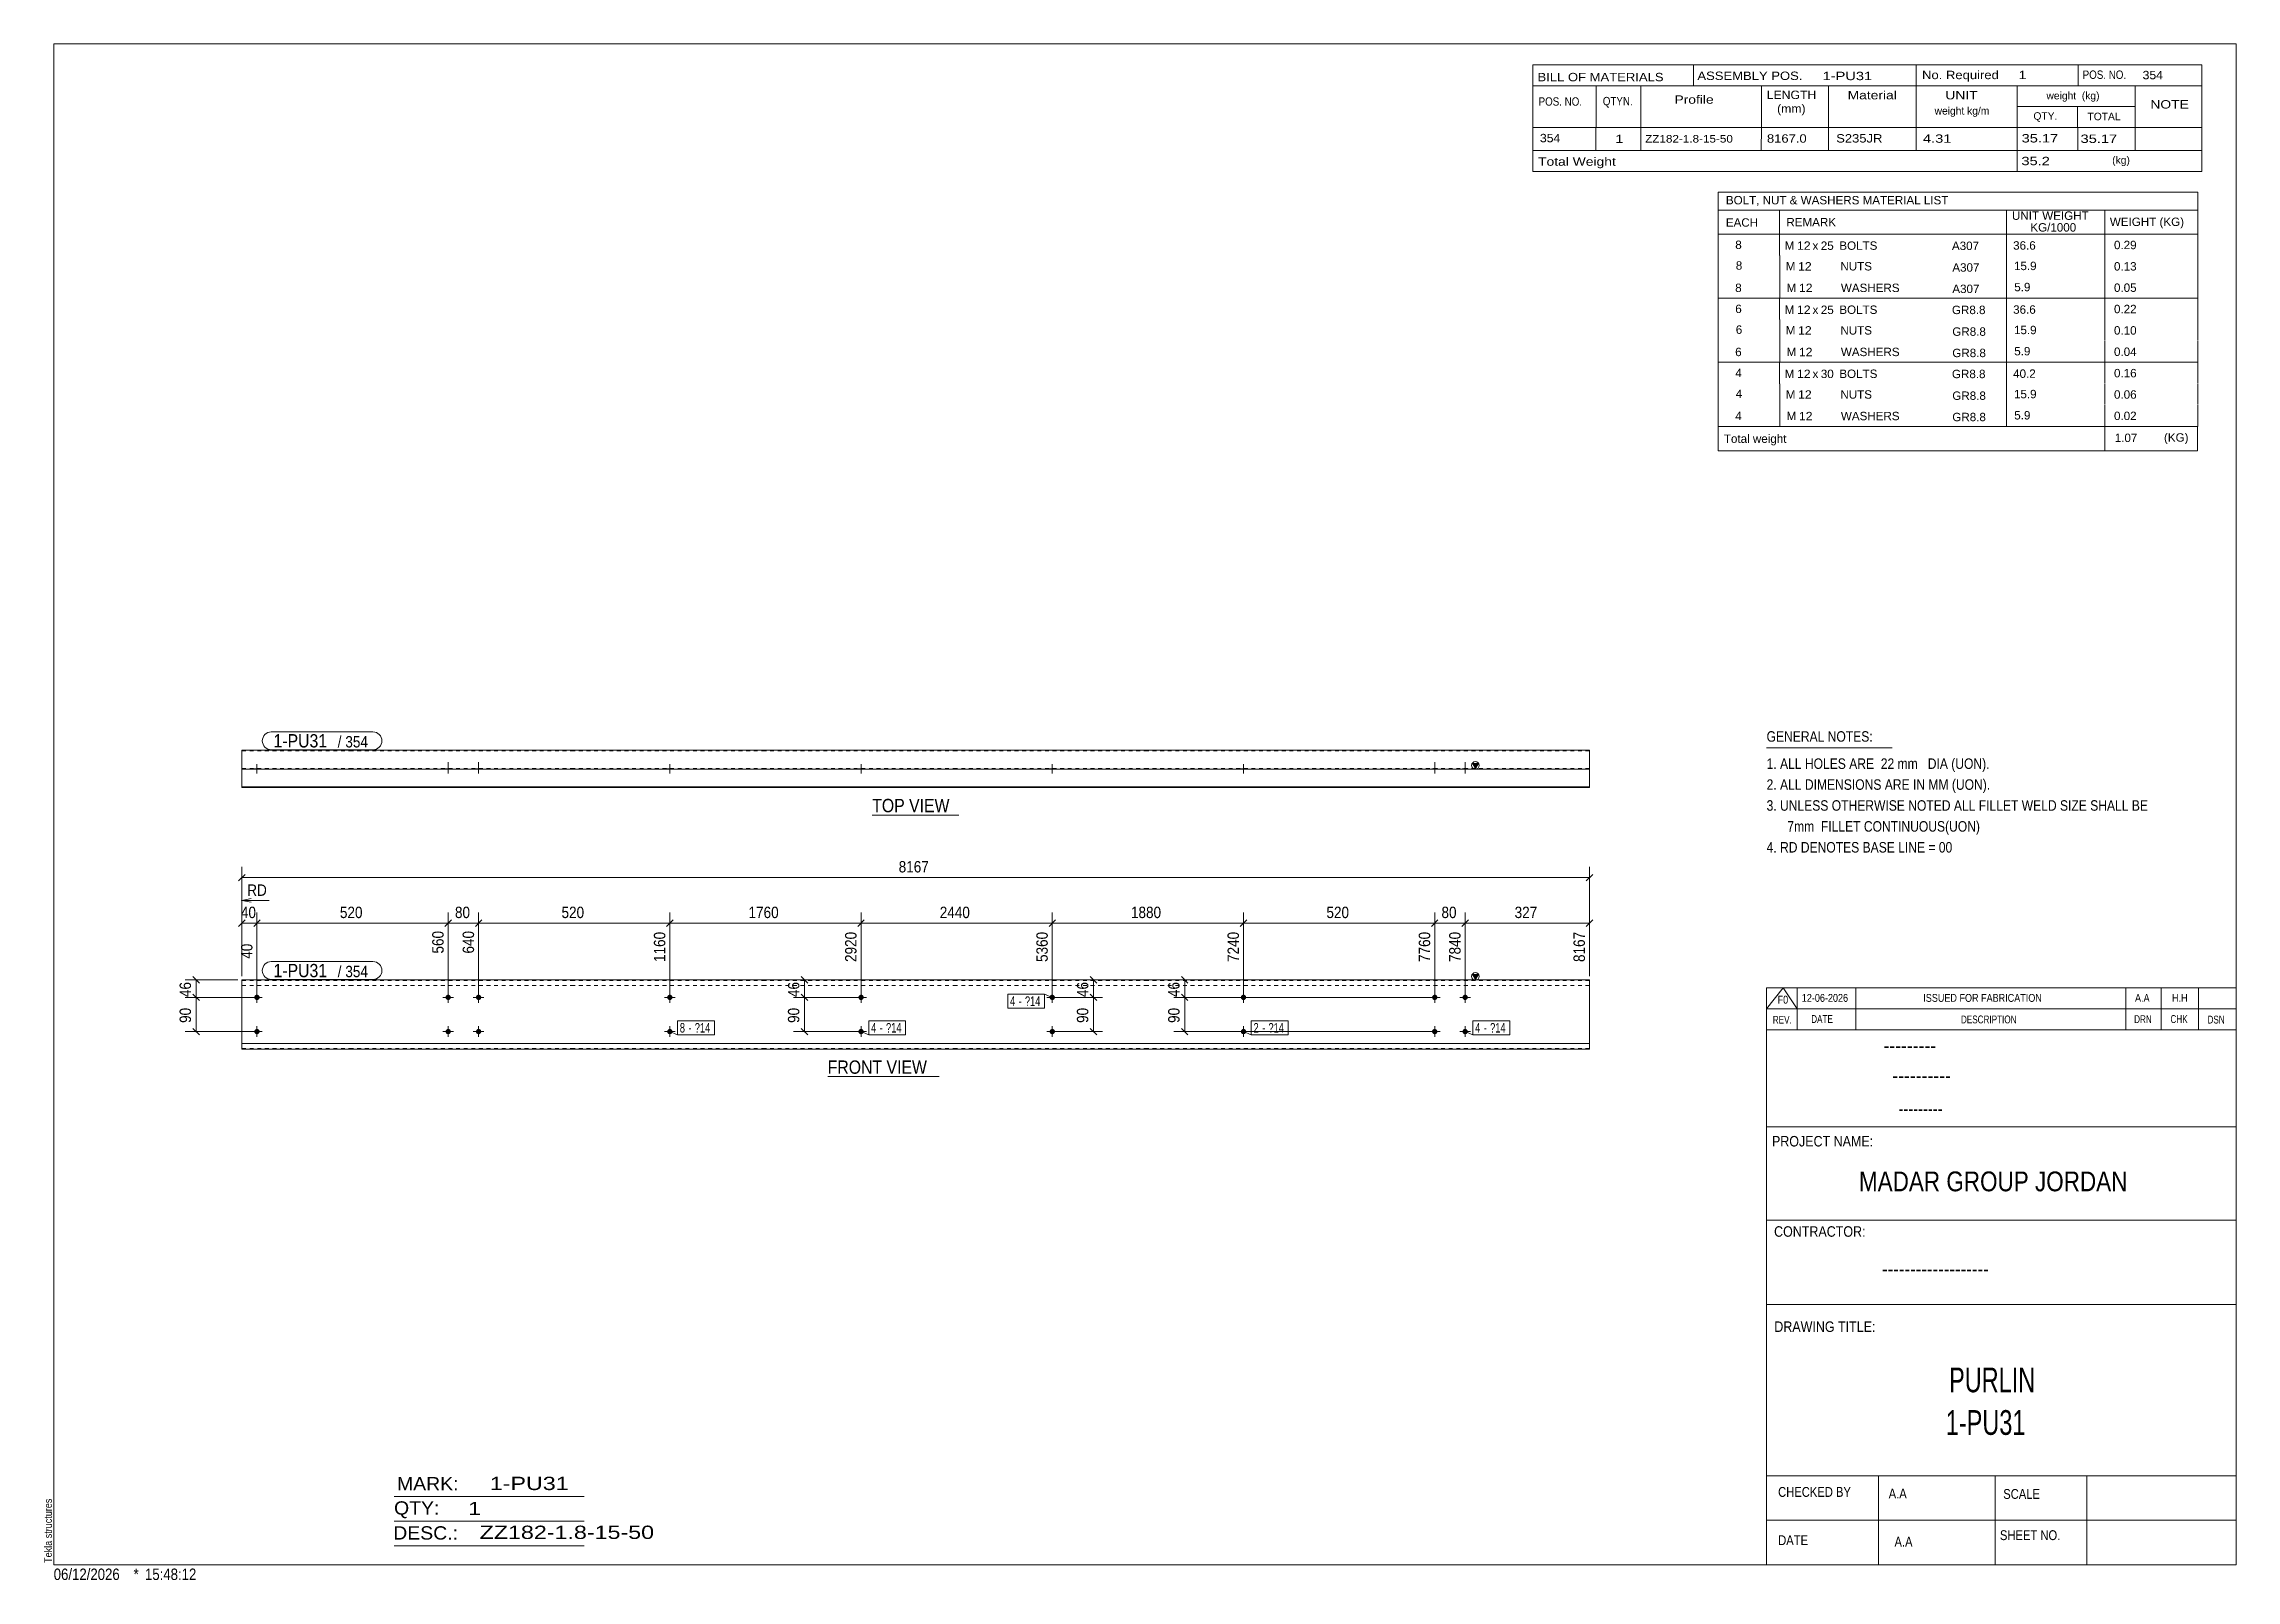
# Model space of a CAD drawing. Header units: millimetres. Extents: x 2 to 579, y 1 to 405.
import ezdxf

# ---------------------------------------------------------------- set-up
doc = ezdxf.new("R2010")
doc.units = ezdxf.units.MM
doc.linetypes.add('XKITLINE00', pattern=[0])
doc.linetypes.add('XKITLINE01', pattern=[4, 1, -1, 1, -1])
for name, color, linetype, lineweight in [('Bolt', 3, 'Continuous', 0), ('BoltMark', 7, 'Continuous', 0), ('Dimensions', 7, 'Continuous', 0), ('DrawingSheet', 5, 'Continuous', 0), ('OtherObjectType', 7, 'Continuous', 0), ('Part', 2, 'Continuous', 0), ('PartMark', 7, 'Continuous', 0)]:
    doc.layers.add(name, color=color, linetype=linetype, lineweight=lineweight)
doc.styles.add('@ARIAL_UNICODE_MS_BOLD', font='ARIAL.TTF')
doc.styles.add('ARIAL', font='ARIAL.TTF')
doc.styles.add('ARIAL_NARROW', font='ARIALN.TTF')
doc.styles.add('COMIC_SANS_MS_BOLD', font='COMICBD.TTF')
doc.styles.add('SWIS721_EX_BT', font='ARIAL.TTF')
doc.styles.add('SWISSE', font='ARIAL.TTF')

# ---------------------------------------------------------------- blocks, each defined once
blk = doc.blocks.new('*A1')
at = {"layer": 'Bolt'}
for points in [[(268.32, 154.2), (268.32, 154.16), (268.32, 154.13), (268.31, 154.09), (268.3, 154.06), (268.3, 154.03), (268.28, 153.99), (268.27, 153.96), (268.26, 153.93), (268.24, 153.9), (268.23, 153.87), (268.21, 153.84), (268.19, 153.81), (268.17, 153.79), (268.14, 153.76), (268.12, 153.74), (268.1, 153.71), (268.07, 153.69), (268.04, 153.67), (268.01, 153.65), (267.99, 153.63), (267.96, 153.61), (267.93, 153.6), (267.89, 153.58), (267.86, 153.57), (267.83, 153.56), (267.8, 153.55), (267.76, 153.54), (267.73, 153.54), (267.69, 153.53), (267.66, 153.53), (267.63, 153.53), (267.59, 153.53), (267.56, 153.53), (267.52, 153.54), (267.49, 153.54), (267.46, 153.55), (267.42, 153.56), (267.39, 153.57), (267.36, 153.58), (267.33, 153.6), (267.3, 153.61), (267.27, 153.63), (267.24, 153.65), (267.21, 153.67), (267.18, 153.69), (267.16, 153.71), (267.13, 153.74), (267.11, 153.76), (267.08, 153.79), (267.06, 153.81), (267.04, 153.84), (267.03, 153.87), (267.01, 153.9), (266.99, 153.93), (266.98, 153.96), (266.97, 153.99), (266.96, 154.03), (266.95, 154.06), (266.94, 154.09), (266.93, 154.13), (266.93, 154.16), (266.93, 154.2), (266.93, 154.23), (266.93, 154.26), (266.93, 154.3), (266.93, 154.33), (266.94, 154.37), (266.95, 154.4), (266.96, 154.43), (266.97, 154.47), (266.98, 154.5), (266.99, 154.53), (267.01, 154.56), (267.03, 154.59), (267.04, 154.62), (267.06, 154.65), (267.08, 154.67), (267.11, 154.7), (267.13, 154.72), (267.16, 154.75), (267.18, 154.77), (267.21, 154.79), (267.24, 154.81), (267.27, 154.83), (267.3, 154.85), (267.33, 154.86), (267.36, 154.88), (267.39, 154.89), (267.42, 154.9), (267.46, 154.91), (267.49, 154.92), (267.52, 154.92), (267.56, 154.93), (267.59, 154.93), (267.63, 154.93), (267.66, 154.93), (267.69, 154.93), (267.73, 154.92), (267.76, 154.92), (267.8, 154.91), (267.83, 154.9), (267.86, 154.89), (267.89, 154.88), (267.93, 154.86), (267.96, 154.85), (267.99, 154.83), (268.01, 154.81), (268.04, 154.79), (268.07, 154.77), (268.1, 154.75), (268.12, 154.72), (268.14, 154.7), (268.17, 154.67), (268.19, 154.65), (268.21, 154.62), (268.23, 154.59), (268.24, 154.56), (268.26, 154.53), (268.27, 154.5), (268.28, 154.47), (268.3, 154.43), (268.3, 154.4), (268.31, 154.37), (268.32, 154.33), (268.32, 154.3), (268.32, 154.26), (268.33, 154.23)], [(268.32, 145.2), (268.32, 145.16), (268.32, 145.13), (268.31, 145.09), (268.3, 145.06), (268.3, 145.03), (268.28, 144.99), (268.27, 144.96), (268.26, 144.93), (268.24, 144.9), (268.23, 144.87), (268.21, 144.84), (268.19, 144.81), (268.17, 144.79), (268.14, 144.76), (268.12, 144.74), (268.1, 144.71), (268.07, 144.69), (268.04, 144.67), (268.01, 144.65), (267.99, 144.63), (267.96, 144.61), (267.93, 144.6), (267.89, 144.58), (267.86, 144.57), (267.83, 144.56), (267.8, 144.55), (267.76, 144.54), (267.73, 144.54), (267.69, 144.53), (267.66, 144.53), (267.63, 144.53), (267.59, 144.53), (267.56, 144.53), (267.52, 144.54), (267.49, 144.54), (267.46, 144.55), (267.42, 144.56), (267.39, 144.57), (267.36, 144.58), (267.33, 144.6), (267.3, 144.61), (267.27, 144.63), (267.24, 144.65), (267.21, 144.67), (267.18, 144.69), (267.16, 144.71), (267.13, 144.74), (267.11, 144.76), (267.08, 144.79), (267.06, 144.81), (267.04, 144.84), (267.03, 144.87), (267.01, 144.9), (266.99, 144.93), (266.98, 144.96), (266.97, 144.99), (266.96, 145.03), (266.95, 145.06), (266.94, 145.09), (266.93, 145.13), (266.93, 145.16), (266.93, 145.2), (266.93, 145.23), (266.93, 145.26), (266.93, 145.3), (266.93, 145.33), (266.94, 145.37), (266.95, 145.4), (266.96, 145.43), (266.97, 145.47), (266.98, 145.5), (266.99, 145.53), (267.01, 145.56), (267.03, 145.59), (267.04, 145.62), (267.06, 145.65), (267.08, 145.67), (267.11, 145.7), (267.13, 145.72), (267.16, 145.75), (267.18, 145.77), (267.21, 145.79), (267.24, 145.81), (267.27, 145.83), (267.3, 145.85), (267.33, 145.86), (267.36, 145.88), (267.39, 145.89), (267.42, 145.9), (267.46, 145.91), (267.49, 145.92), (267.52, 145.92), (267.56, 145.93), (267.59, 145.93), (267.63, 145.93), (267.66, 145.93), (267.69, 145.93), (267.73, 145.92), (267.76, 145.92), (267.8, 145.91), (267.83, 145.9), (267.86, 145.89), (267.89, 145.88), (267.93, 145.86), (267.96, 145.85), (267.99, 145.83), (268.01, 145.81), (268.04, 145.79), (268.07, 145.77), (268.1, 145.75), (268.12, 145.72), (268.14, 145.7), (268.17, 145.67), (268.19, 145.65), (268.21, 145.62), (268.23, 145.59), (268.24, 145.56), (268.26, 145.53), (268.27, 145.5), (268.28, 145.47), (268.3, 145.43), (268.3, 145.4), (268.31, 145.37), (268.32, 145.33), (268.32, 145.3), (268.32, 145.26), (268.33, 145.23)]]:
    blk.add_hatch(color=3, dxfattribs=at).paths.add_polyline_path(points, flags=17)
at = {"layer": 'Bolt', "color": 3, "linetype": 'XKITLINE00', "lineweight": 0}
for p, q in [((269.03, 154.23), (266.23, 154.23)), ((267.63, 155.63), (267.63, 152.83)), ((269.03, 145.23), (266.23, 145.23)), ((267.63, 146.63), (267.63, 143.83))]:
    blk.add_line(p, q, dxfattribs=at)
blk = doc.blocks.new('*A2')
at = {"layer": 'Bolt'}
for points in [[(268.32, 154.2), (268.32, 154.16), (268.32, 154.13), (268.31, 154.09), (268.3, 154.06), (268.3, 154.03), (268.28, 153.99), (268.27, 153.96), (268.26, 153.93), (268.24, 153.9), (268.23, 153.87), (268.21, 153.84), (268.19, 153.81), (268.17, 153.79), (268.14, 153.76), (268.12, 153.74), (268.1, 153.71), (268.07, 153.69), (268.04, 153.67), (268.01, 153.65), (267.99, 153.63), (267.96, 153.61), (267.93, 153.6), (267.89, 153.58), (267.86, 153.57), (267.83, 153.56), (267.8, 153.55), (267.76, 153.54), (267.73, 153.54), (267.69, 153.53), (267.66, 153.53), (267.63, 153.53), (267.59, 153.53), (267.56, 153.53), (267.52, 153.54), (267.49, 153.54), (267.46, 153.55), (267.42, 153.56), (267.39, 153.57), (267.36, 153.58), (267.33, 153.6), (267.3, 153.61), (267.27, 153.63), (267.24, 153.65), (267.21, 153.67), (267.18, 153.69), (267.16, 153.71), (267.13, 153.74), (267.11, 153.76), (267.08, 153.79), (267.06, 153.81), (267.04, 153.84), (267.03, 153.87), (267.01, 153.9), (266.99, 153.93), (266.98, 153.96), (266.97, 153.99), (266.96, 154.03), (266.95, 154.06), (266.94, 154.09), (266.93, 154.13), (266.93, 154.16), (266.93, 154.2), (266.93, 154.23), (266.93, 154.26), (266.93, 154.3), (266.93, 154.33), (266.94, 154.37), (266.95, 154.4), (266.96, 154.43), (266.97, 154.47), (266.98, 154.5), (266.99, 154.53), (267.01, 154.56), (267.03, 154.59), (267.04, 154.62), (267.06, 154.65), (267.08, 154.67), (267.11, 154.7), (267.13, 154.72), (267.16, 154.75), (267.18, 154.77), (267.21, 154.79), (267.24, 154.81), (267.27, 154.83), (267.3, 154.85), (267.33, 154.86), (267.36, 154.88), (267.39, 154.89), (267.42, 154.9), (267.46, 154.91), (267.49, 154.92), (267.52, 154.92), (267.56, 154.93), (267.59, 154.93), (267.63, 154.93), (267.66, 154.93), (267.69, 154.93), (267.73, 154.92), (267.76, 154.92), (267.8, 154.91), (267.83, 154.9), (267.86, 154.89), (267.89, 154.88), (267.93, 154.86), (267.96, 154.85), (267.99, 154.83), (268.01, 154.81), (268.04, 154.79), (268.07, 154.77), (268.1, 154.75), (268.12, 154.72), (268.14, 154.7), (268.17, 154.67), (268.19, 154.65), (268.21, 154.62), (268.23, 154.59), (268.24, 154.56), (268.26, 154.53), (268.27, 154.5), (268.28, 154.47), (268.3, 154.43), (268.3, 154.4), (268.31, 154.37), (268.32, 154.33), (268.32, 154.3), (268.32, 154.26), (268.33, 154.23)], [(268.32, 145.2), (268.32, 145.16), (268.32, 145.13), (268.31, 145.09), (268.3, 145.06), (268.3, 145.03), (268.28, 144.99), (268.27, 144.96), (268.26, 144.93), (268.24, 144.9), (268.23, 144.87), (268.21, 144.84), (268.19, 144.81), (268.17, 144.79), (268.14, 144.76), (268.12, 144.74), (268.1, 144.71), (268.07, 144.69), (268.04, 144.67), (268.01, 144.65), (267.99, 144.63), (267.96, 144.61), (267.93, 144.6), (267.89, 144.58), (267.86, 144.57), (267.83, 144.56), (267.8, 144.55), (267.76, 144.54), (267.73, 144.54), (267.69, 144.53), (267.66, 144.53), (267.63, 144.53), (267.59, 144.53), (267.56, 144.53), (267.52, 144.54), (267.49, 144.54), (267.46, 144.55), (267.42, 144.56), (267.39, 144.57), (267.36, 144.58), (267.33, 144.6), (267.3, 144.61), (267.27, 144.63), (267.24, 144.65), (267.21, 144.67), (267.18, 144.69), (267.16, 144.71), (267.13, 144.74), (267.11, 144.76), (267.08, 144.79), (267.06, 144.81), (267.04, 144.84), (267.03, 144.87), (267.01, 144.9), (266.99, 144.93), (266.98, 144.96), (266.97, 144.99), (266.96, 145.03), (266.95, 145.06), (266.94, 145.09), (266.93, 145.13), (266.93, 145.16), (266.93, 145.2), (266.93, 145.23), (266.93, 145.26), (266.93, 145.3), (266.93, 145.33), (266.94, 145.37), (266.95, 145.4), (266.96, 145.43), (266.97, 145.47), (266.98, 145.5), (266.99, 145.53), (267.01, 145.56), (267.03, 145.59), (267.04, 145.62), (267.06, 145.65), (267.08, 145.67), (267.11, 145.7), (267.13, 145.72), (267.16, 145.75), (267.18, 145.77), (267.21, 145.79), (267.24, 145.81), (267.27, 145.83), (267.3, 145.85), (267.33, 145.86), (267.36, 145.88), (267.39, 145.89), (267.42, 145.9), (267.46, 145.91), (267.49, 145.92), (267.52, 145.92), (267.56, 145.93), (267.59, 145.93), (267.63, 145.93), (267.66, 145.93), (267.69, 145.93), (267.73, 145.92), (267.76, 145.92), (267.8, 145.91), (267.83, 145.9), (267.86, 145.89), (267.89, 145.88), (267.93, 145.86), (267.96, 145.85), (267.99, 145.83), (268.01, 145.81), (268.04, 145.79), (268.07, 145.77), (268.1, 145.75), (268.12, 145.72), (268.14, 145.7), (268.17, 145.67), (268.19, 145.65), (268.21, 145.62), (268.23, 145.59), (268.24, 145.56), (268.26, 145.53), (268.27, 145.5), (268.28, 145.47), (268.3, 145.43), (268.3, 145.4), (268.31, 145.37), (268.32, 145.33), (268.32, 145.3), (268.32, 145.26), (268.33, 145.23)]]:
    blk.add_hatch(color=3, dxfattribs=at).paths.add_polyline_path(points, flags=17)
at = {"layer": 'Bolt', "color": 3, "linetype": 'XKITLINE00', "lineweight": 0}
for p, q in [((269.03, 154.23), (266.23, 154.23)), ((267.63, 155.63), (267.63, 152.83)), ((269.03, 145.23), (266.23, 145.23)), ((267.63, 146.63), (267.63, 143.83))]:
    blk.add_line(p, q, dxfattribs=at)
blk = doc.blocks.new('*A3')
at = {"layer": 'Bolt'}
for points in [[(218.03, 154.2), (218.03, 154.16), (218.02, 154.13), (218.02, 154.09), (218.01, 154.06), (218, 154.03), (217.99, 153.99), (217.98, 153.96), (217.96, 153.93), (217.95, 153.9), (217.93, 153.87), (217.91, 153.84), (217.89, 153.81), (217.87, 153.79), (217.85, 153.76), (217.83, 153.74), (217.8, 153.71), (217.78, 153.69), (217.75, 153.67), (217.72, 153.65), (217.69, 153.63), (217.66, 153.61), (217.63, 153.6), (217.6, 153.58), (217.57, 153.57), (217.53, 153.56), (217.5, 153.55), (217.47, 153.54), (217.43, 153.54), (217.4, 153.53), (217.37, 153.53), (217.33, 153.53), (217.3, 153.53), (217.26, 153.53), (217.23, 153.54), (217.2, 153.54), (217.16, 153.55), (217.13, 153.56), (217.1, 153.57), (217.06, 153.58), (217.03, 153.6), (217, 153.61), (216.97, 153.63), (216.94, 153.65), (216.91, 153.67), (216.89, 153.69), (216.86, 153.71), (216.84, 153.74), (216.81, 153.76), (216.79, 153.79), (216.77, 153.81), (216.75, 153.84), (216.73, 153.87), (216.71, 153.9), (216.7, 153.93), (216.69, 153.96), (216.67, 153.99), (216.66, 154.03), (216.65, 154.06), (216.65, 154.09), (216.64, 154.13), (216.64, 154.16), (216.63, 154.2), (216.63, 154.23), (216.63, 154.26), (216.64, 154.3), (216.64, 154.33), (216.65, 154.37), (216.65, 154.4), (216.66, 154.43), (216.67, 154.47), (216.69, 154.5), (216.7, 154.53), (216.71, 154.56), (216.73, 154.59), (216.75, 154.62), (216.77, 154.65), (216.79, 154.67), (216.81, 154.7), (216.84, 154.72), (216.86, 154.75), (216.89, 154.77), (216.91, 154.79), (216.94, 154.81), (216.97, 154.83), (217, 154.85), (217.03, 154.86), (217.06, 154.88), (217.1, 154.89), (217.13, 154.9), (217.16, 154.91), (217.2, 154.92), (217.23, 154.92), (217.26, 154.93), (217.3, 154.93), (217.33, 154.93), (217.37, 154.93), (217.4, 154.93), (217.43, 154.92), (217.47, 154.92), (217.5, 154.91), (217.53, 154.9), (217.57, 154.89), (217.6, 154.88), (217.63, 154.86), (217.66, 154.85), (217.69, 154.83), (217.72, 154.81), (217.75, 154.79), (217.78, 154.77), (217.8, 154.75), (217.83, 154.72), (217.85, 154.7), (217.87, 154.67), (217.89, 154.65), (217.91, 154.62), (217.93, 154.59), (217.95, 154.56), (217.96, 154.53), (217.98, 154.5), (217.99, 154.47), (218, 154.43), (218.01, 154.4), (218.02, 154.37), (218.02, 154.33), (218.03, 154.3), (218.03, 154.26), (218.03, 154.23)], [(218.03, 145.2), (218.03, 145.16), (218.02, 145.13), (218.02, 145.09), (218.01, 145.06), (218, 145.03), (217.99, 144.99), (217.98, 144.96), (217.96, 144.93), (217.95, 144.9), (217.93, 144.87), (217.91, 144.84), (217.89, 144.81), (217.87, 144.79), (217.85, 144.76), (217.83, 144.74), (217.8, 144.71), (217.78, 144.69), (217.75, 144.67), (217.72, 144.65), (217.69, 144.63), (217.66, 144.61), (217.63, 144.6), (217.6, 144.58), (217.57, 144.57), (217.53, 144.56), (217.5, 144.55), (217.47, 144.54), (217.43, 144.54), (217.4, 144.53), (217.37, 144.53), (217.33, 144.53), (217.3, 144.53), (217.26, 144.53), (217.23, 144.54), (217.2, 144.54), (217.16, 144.55), (217.13, 144.56), (217.1, 144.57), (217.06, 144.58), (217.03, 144.6), (217, 144.61), (216.97, 144.63), (216.94, 144.65), (216.91, 144.67), (216.89, 144.69), (216.86, 144.71), (216.84, 144.74), (216.81, 144.76), (216.79, 144.79), (216.77, 144.81), (216.75, 144.84), (216.73, 144.87), (216.71, 144.9), (216.7, 144.93), (216.69, 144.96), (216.67, 144.99), (216.66, 145.03), (216.65, 145.06), (216.65, 145.09), (216.64, 145.13), (216.64, 145.16), (216.63, 145.2), (216.63, 145.23), (216.63, 145.26), (216.64, 145.3), (216.64, 145.33), (216.65, 145.37), (216.65, 145.4), (216.66, 145.43), (216.67, 145.47), (216.69, 145.5), (216.7, 145.53), (216.71, 145.56), (216.73, 145.59), (216.75, 145.62), (216.77, 145.65), (216.79, 145.67), (216.81, 145.7), (216.84, 145.72), (216.86, 145.75), (216.89, 145.77), (216.91, 145.79), (216.94, 145.81), (216.97, 145.83), (217, 145.85), (217.03, 145.86), (217.06, 145.88), (217.1, 145.89), (217.13, 145.9), (217.16, 145.91), (217.2, 145.92), (217.23, 145.92), (217.26, 145.93), (217.3, 145.93), (217.33, 145.93), (217.37, 145.93), (217.4, 145.93), (217.43, 145.92), (217.47, 145.92), (217.5, 145.91), (217.53, 145.9), (217.57, 145.89), (217.6, 145.88), (217.63, 145.86), (217.66, 145.85), (217.69, 145.83), (217.72, 145.81), (217.75, 145.79), (217.78, 145.77), (217.8, 145.75), (217.83, 145.72), (217.85, 145.7), (217.87, 145.67), (217.89, 145.65), (217.91, 145.62), (217.93, 145.59), (217.95, 145.56), (217.96, 145.53), (217.98, 145.5), (217.99, 145.47), (218, 145.43), (218.01, 145.4), (218.02, 145.37), (218.02, 145.33), (218.03, 145.3), (218.03, 145.26), (218.03, 145.23)]]:
    blk.add_hatch(color=3, dxfattribs=at).paths.add_polyline_path(points, flags=17)
at = {"layer": 'Bolt', "color": 3, "linetype": 'XKITLINE00', "lineweight": 0}
for p, q in [((218.73, 154.23), (215.93, 154.23)), ((217.33, 155.63), (217.33, 152.83)), ((218.73, 145.23), (215.93, 145.23)), ((217.33, 146.63), (217.33, 143.83))]:
    blk.add_line(p, q, dxfattribs=at)
blk = doc.blocks.new('*A4')
at = {"layer": 'Bolt'}
for points in [[(218.03, 154.2), (218.03, 154.16), (218.02, 154.13), (218.02, 154.09), (218.01, 154.06), (218, 154.03), (217.99, 153.99), (217.98, 153.96), (217.96, 153.93), (217.95, 153.9), (217.93, 153.87), (217.91, 153.84), (217.89, 153.81), (217.87, 153.79), (217.85, 153.76), (217.83, 153.74), (217.8, 153.71), (217.78, 153.69), (217.75, 153.67), (217.72, 153.65), (217.69, 153.63), (217.66, 153.61), (217.63, 153.6), (217.6, 153.58), (217.57, 153.57), (217.53, 153.56), (217.5, 153.55), (217.47, 153.54), (217.43, 153.54), (217.4, 153.53), (217.37, 153.53), (217.33, 153.53), (217.3, 153.53), (217.26, 153.53), (217.23, 153.54), (217.2, 153.54), (217.16, 153.55), (217.13, 153.56), (217.1, 153.57), (217.06, 153.58), (217.03, 153.6), (217, 153.61), (216.97, 153.63), (216.94, 153.65), (216.91, 153.67), (216.89, 153.69), (216.86, 153.71), (216.84, 153.74), (216.81, 153.76), (216.79, 153.79), (216.77, 153.81), (216.75, 153.84), (216.73, 153.87), (216.71, 153.9), (216.7, 153.93), (216.69, 153.96), (216.67, 153.99), (216.66, 154.03), (216.65, 154.06), (216.65, 154.09), (216.64, 154.13), (216.64, 154.16), (216.63, 154.2), (216.63, 154.23), (216.63, 154.26), (216.64, 154.3), (216.64, 154.33), (216.65, 154.37), (216.65, 154.4), (216.66, 154.43), (216.67, 154.47), (216.69, 154.5), (216.7, 154.53), (216.71, 154.56), (216.73, 154.59), (216.75, 154.62), (216.77, 154.65), (216.79, 154.67), (216.81, 154.7), (216.84, 154.72), (216.86, 154.75), (216.89, 154.77), (216.91, 154.79), (216.94, 154.81), (216.97, 154.83), (217, 154.85), (217.03, 154.86), (217.06, 154.88), (217.1, 154.89), (217.13, 154.9), (217.16, 154.91), (217.2, 154.92), (217.23, 154.92), (217.26, 154.93), (217.3, 154.93), (217.33, 154.93), (217.37, 154.93), (217.4, 154.93), (217.43, 154.92), (217.47, 154.92), (217.5, 154.91), (217.53, 154.9), (217.57, 154.89), (217.6, 154.88), (217.63, 154.86), (217.66, 154.85), (217.69, 154.83), (217.72, 154.81), (217.75, 154.79), (217.78, 154.77), (217.8, 154.75), (217.83, 154.72), (217.85, 154.7), (217.87, 154.67), (217.89, 154.65), (217.91, 154.62), (217.93, 154.59), (217.95, 154.56), (217.96, 154.53), (217.98, 154.5), (217.99, 154.47), (218, 154.43), (218.01, 154.4), (218.02, 154.37), (218.02, 154.33), (218.03, 154.3), (218.03, 154.26), (218.03, 154.23)], [(218.03, 145.2), (218.03, 145.16), (218.02, 145.13), (218.02, 145.09), (218.01, 145.06), (218, 145.03), (217.99, 144.99), (217.98, 144.96), (217.96, 144.93), (217.95, 144.9), (217.93, 144.87), (217.91, 144.84), (217.89, 144.81), (217.87, 144.79), (217.85, 144.76), (217.83, 144.74), (217.8, 144.71), (217.78, 144.69), (217.75, 144.67), (217.72, 144.65), (217.69, 144.63), (217.66, 144.61), (217.63, 144.6), (217.6, 144.58), (217.57, 144.57), (217.53, 144.56), (217.5, 144.55), (217.47, 144.54), (217.43, 144.54), (217.4, 144.53), (217.37, 144.53), (217.33, 144.53), (217.3, 144.53), (217.26, 144.53), (217.23, 144.54), (217.2, 144.54), (217.16, 144.55), (217.13, 144.56), (217.1, 144.57), (217.06, 144.58), (217.03, 144.6), (217, 144.61), (216.97, 144.63), (216.94, 144.65), (216.91, 144.67), (216.89, 144.69), (216.86, 144.71), (216.84, 144.74), (216.81, 144.76), (216.79, 144.79), (216.77, 144.81), (216.75, 144.84), (216.73, 144.87), (216.71, 144.9), (216.7, 144.93), (216.69, 144.96), (216.67, 144.99), (216.66, 145.03), (216.65, 145.06), (216.65, 145.09), (216.64, 145.13), (216.64, 145.16), (216.63, 145.2), (216.63, 145.23), (216.63, 145.26), (216.64, 145.3), (216.64, 145.33), (216.65, 145.37), (216.65, 145.4), (216.66, 145.43), (216.67, 145.47), (216.69, 145.5), (216.7, 145.53), (216.71, 145.56), (216.73, 145.59), (216.75, 145.62), (216.77, 145.65), (216.79, 145.67), (216.81, 145.7), (216.84, 145.72), (216.86, 145.75), (216.89, 145.77), (216.91, 145.79), (216.94, 145.81), (216.97, 145.83), (217, 145.85), (217.03, 145.86), (217.06, 145.88), (217.1, 145.89), (217.13, 145.9), (217.16, 145.91), (217.2, 145.92), (217.23, 145.92), (217.26, 145.93), (217.3, 145.93), (217.33, 145.93), (217.37, 145.93), (217.4, 145.93), (217.43, 145.92), (217.47, 145.92), (217.5, 145.91), (217.53, 145.9), (217.57, 145.89), (217.6, 145.88), (217.63, 145.86), (217.66, 145.85), (217.69, 145.83), (217.72, 145.81), (217.75, 145.79), (217.78, 145.77), (217.8, 145.75), (217.83, 145.72), (217.85, 145.7), (217.87, 145.67), (217.89, 145.65), (217.91, 145.62), (217.93, 145.59), (217.95, 145.56), (217.96, 145.53), (217.98, 145.5), (217.99, 145.47), (218, 145.43), (218.01, 145.4), (218.02, 145.37), (218.02, 145.33), (218.03, 145.3), (218.03, 145.26), (218.03, 145.23)]]:
    blk.add_hatch(color=3, dxfattribs=at).paths.add_polyline_path(points, flags=17)
at = {"layer": 'Bolt', "color": 3, "linetype": 'XKITLINE00', "lineweight": 0}
for p, q in [((218.73, 154.23), (215.93, 154.23)), ((217.33, 155.63), (217.33, 152.83)), ((218.73, 145.23), (215.93, 145.23)), ((217.33, 146.63), (217.33, 143.83))]:
    blk.add_line(p, q, dxfattribs=at)
blk = doc.blocks.new('*A5')
at = {"layer": 'Bolt'}
for points in [[(368.91, 154.2), (368.91, 154.16), (368.91, 154.13), (368.9, 154.09), (368.89, 154.06), (368.88, 154.03), (368.87, 153.99), (368.86, 153.96), (368.85, 153.93), (368.83, 153.9), (368.81, 153.87), (368.8, 153.84), (368.78, 153.81), (368.75, 153.79), (368.73, 153.76), (368.71, 153.74), (368.68, 153.71), (368.66, 153.69), (368.63, 153.67), (368.6, 153.65), (368.57, 153.63), (368.54, 153.61), (368.51, 153.6), (368.48, 153.58), (368.45, 153.57), (368.42, 153.56), (368.38, 153.55), (368.35, 153.54), (368.32, 153.54), (368.28, 153.53), (368.25, 153.53), (368.21, 153.53), (368.18, 153.53), (368.14, 153.53), (368.11, 153.54), (368.08, 153.54), (368.04, 153.55), (368.01, 153.56), (367.98, 153.57), (367.95, 153.58), (367.91, 153.6), (367.88, 153.61), (367.85, 153.63), (367.82, 153.65), (367.8, 153.67), (367.77, 153.69), (367.74, 153.71), (367.72, 153.74), (367.69, 153.76), (367.67, 153.79), (367.65, 153.81), (367.63, 153.84), (367.61, 153.87), (367.6, 153.9), (367.58, 153.93), (367.57, 153.96), (367.55, 153.99), (367.54, 154.03), (367.53, 154.06), (367.53, 154.09), (367.52, 154.13), (367.52, 154.16), (367.51, 154.2), (367.51, 154.23), (367.51, 154.26), (367.52, 154.3), (367.52, 154.33), (367.53, 154.37), (367.53, 154.4), (367.54, 154.43), (367.55, 154.47), (367.57, 154.5), (367.58, 154.53), (367.6, 154.56), (367.61, 154.59), (367.63, 154.62), (367.65, 154.65), (367.67, 154.67), (367.69, 154.7), (367.72, 154.72), (367.74, 154.75), (367.77, 154.77), (367.8, 154.79), (367.82, 154.81), (367.85, 154.83), (367.88, 154.85), (367.91, 154.86), (367.95, 154.88), (367.98, 154.89), (368.01, 154.9), (368.04, 154.91), (368.08, 154.92), (368.11, 154.92), (368.14, 154.93), (368.18, 154.93), (368.21, 154.93), (368.25, 154.93), (368.28, 154.93), (368.32, 154.92), (368.35, 154.92), (368.38, 154.91), (368.42, 154.9), (368.45, 154.89), (368.48, 154.88), (368.51, 154.86), (368.54, 154.85), (368.57, 154.83), (368.6, 154.81), (368.63, 154.79), (368.66, 154.77), (368.68, 154.75), (368.71, 154.72), (368.73, 154.7), (368.75, 154.67), (368.78, 154.65), (368.8, 154.62), (368.81, 154.59), (368.83, 154.56), (368.85, 154.53), (368.86, 154.5), (368.87, 154.47), (368.88, 154.43), (368.89, 154.4), (368.9, 154.37), (368.91, 154.33), (368.91, 154.3), (368.91, 154.26), (368.91, 154.23)], [(376.91, 154.2), (376.91, 154.16), (376.91, 154.13), (376.9, 154.09), (376.89, 154.06), (376.88, 154.03), (376.87, 153.99), (376.86, 153.96), (376.85, 153.93), (376.83, 153.9), (376.81, 153.87), (376.8, 153.84), (376.78, 153.81), (376.75, 153.79), (376.73, 153.76), (376.71, 153.74), (376.68, 153.71), (376.66, 153.69), (376.63, 153.67), (376.6, 153.65), (376.57, 153.63), (376.54, 153.61), (376.51, 153.6), (376.48, 153.58), (376.45, 153.57), (376.42, 153.56), (376.38, 153.55), (376.35, 153.54), (376.32, 153.54), (376.28, 153.53), (376.25, 153.53), (376.21, 153.53), (376.18, 153.53), (376.14, 153.53), (376.11, 153.54), (376.08, 153.54), (376.04, 153.55), (376.01, 153.56), (375.98, 153.57), (375.95, 153.58), (375.91, 153.6), (375.88, 153.61), (375.85, 153.63), (375.82, 153.65), (375.8, 153.67), (375.77, 153.69), (375.74, 153.71), (375.72, 153.74), (375.69, 153.76), (375.67, 153.79), (375.65, 153.81), (375.63, 153.84), (375.61, 153.87), (375.6, 153.9), (375.58, 153.93), (375.57, 153.96), (375.55, 153.99), (375.54, 154.03), (375.53, 154.06), (375.53, 154.09), (375.52, 154.13), (375.52, 154.16), (375.51, 154.2), (375.51, 154.23), (375.51, 154.26), (375.52, 154.3), (375.52, 154.33), (375.53, 154.37), (375.53, 154.4), (375.54, 154.43), (375.55, 154.47), (375.57, 154.5), (375.58, 154.53), (375.6, 154.56), (375.61, 154.59), (375.63, 154.62), (375.65, 154.65), (375.67, 154.67), (375.69, 154.7), (375.72, 154.72), (375.74, 154.75), (375.77, 154.77), (375.8, 154.79), (375.82, 154.81), (375.85, 154.83), (375.88, 154.85), (375.91, 154.86), (375.95, 154.88), (375.98, 154.89), (376.01, 154.9), (376.04, 154.91), (376.08, 154.92), (376.11, 154.92), (376.14, 154.93), (376.18, 154.93), (376.21, 154.93), (376.25, 154.93), (376.28, 154.93), (376.32, 154.92), (376.35, 154.92), (376.38, 154.91), (376.42, 154.9), (376.45, 154.89), (376.48, 154.88), (376.51, 154.86), (376.54, 154.85), (376.57, 154.83), (376.6, 154.81), (376.63, 154.79), (376.66, 154.77), (376.68, 154.75), (376.71, 154.72), (376.73, 154.7), (376.75, 154.67), (376.78, 154.65), (376.8, 154.62), (376.81, 154.59), (376.83, 154.56), (376.85, 154.53), (376.86, 154.5), (376.87, 154.47), (376.88, 154.43), (376.89, 154.4), (376.9, 154.37), (376.91, 154.33), (376.91, 154.3), (376.91, 154.26), (376.91, 154.23)], [(368.91, 145.2), (368.91, 145.16), (368.91, 145.13), (368.9, 145.09), (368.89, 145.06), (368.88, 145.03), (368.87, 144.99), (368.86, 144.96), (368.85, 144.93), (368.83, 144.9), (368.81, 144.87), (368.8, 144.84), (368.78, 144.81), (368.75, 144.79), (368.73, 144.76), (368.71, 144.74), (368.68, 144.71), (368.66, 144.69), (368.63, 144.67), (368.6, 144.65), (368.57, 144.63), (368.54, 144.61), (368.51, 144.6), (368.48, 144.58), (368.45, 144.57), (368.42, 144.56), (368.38, 144.55), (368.35, 144.54), (368.32, 144.54), (368.28, 144.53), (368.25, 144.53), (368.21, 144.53), (368.18, 144.53), (368.14, 144.53), (368.11, 144.54), (368.08, 144.54), (368.04, 144.55), (368.01, 144.56), (367.98, 144.57), (367.95, 144.58), (367.91, 144.6), (367.88, 144.61), (367.85, 144.63), (367.82, 144.65), (367.8, 144.67), (367.77, 144.69), (367.74, 144.71), (367.72, 144.74), (367.69, 144.76), (367.67, 144.79), (367.65, 144.81), (367.63, 144.84), (367.61, 144.87), (367.6, 144.9), (367.58, 144.93), (367.57, 144.96), (367.55, 144.99), (367.54, 145.03), (367.53, 145.06), (367.53, 145.09), (367.52, 145.13), (367.52, 145.16), (367.51, 145.2), (367.51, 145.23), (367.51, 145.26), (367.52, 145.3), (367.52, 145.33), (367.53, 145.37), (367.53, 145.4), (367.54, 145.43), (367.55, 145.47), (367.57, 145.5), (367.58, 145.53), (367.6, 145.56), (367.61, 145.59), (367.63, 145.62), (367.65, 145.65), (367.67, 145.67), (367.69, 145.7), (367.72, 145.72), (367.74, 145.75), (367.77, 145.77), (367.8, 145.79), (367.82, 145.81), (367.85, 145.83), (367.88, 145.85), (367.91, 145.86), (367.95, 145.88), (367.98, 145.89), (368.01, 145.9), (368.04, 145.91), (368.08, 145.92), (368.11, 145.92), (368.14, 145.93), (368.18, 145.93), (368.21, 145.93), (368.25, 145.93), (368.28, 145.93), (368.32, 145.92), (368.35, 145.92), (368.38, 145.91), (368.42, 145.9), (368.45, 145.89), (368.48, 145.88), (368.51, 145.86), (368.54, 145.85), (368.57, 145.83), (368.6, 145.81), (368.63, 145.79), (368.66, 145.77), (368.68, 145.75), (368.71, 145.72), (368.73, 145.7), (368.75, 145.67), (368.78, 145.65), (368.8, 145.62), (368.81, 145.59), (368.83, 145.56), (368.85, 145.53), (368.86, 145.5), (368.87, 145.47), (368.88, 145.43), (368.89, 145.4), (368.9, 145.37), (368.91, 145.33), (368.91, 145.3), (368.91, 145.26), (368.91, 145.23)], [(376.91, 145.2), (376.91, 145.16), (376.91, 145.13), (376.9, 145.09), (376.89, 145.06), (376.88, 145.03), (376.87, 144.99), (376.86, 144.96), (376.85, 144.93), (376.83, 144.9), (376.81, 144.87), (376.8, 144.84), (376.78, 144.81), (376.75, 144.79), (376.73, 144.76), (376.71, 144.74), (376.68, 144.71), (376.66, 144.69), (376.63, 144.67), (376.6, 144.65), (376.57, 144.63), (376.54, 144.61), (376.51, 144.6), (376.48, 144.58), (376.45, 144.57), (376.42, 144.56), (376.38, 144.55), (376.35, 144.54), (376.32, 144.54), (376.28, 144.53), (376.25, 144.53), (376.21, 144.53), (376.18, 144.53), (376.14, 144.53), (376.11, 144.54), (376.08, 144.54), (376.04, 144.55), (376.01, 144.56), (375.98, 144.57), (375.95, 144.58), (375.91, 144.6), (375.88, 144.61), (375.85, 144.63), (375.82, 144.65), (375.8, 144.67), (375.77, 144.69), (375.74, 144.71), (375.72, 144.74), (375.69, 144.76), (375.67, 144.79), (375.65, 144.81), (375.63, 144.84), (375.61, 144.87), (375.6, 144.9), (375.58, 144.93), (375.57, 144.96), (375.55, 144.99), (375.54, 145.03), (375.53, 145.06), (375.53, 145.09), (375.52, 145.13), (375.52, 145.16), (375.51, 145.2), (375.51, 145.23), (375.51, 145.26), (375.52, 145.3), (375.52, 145.33), (375.53, 145.37), (375.53, 145.4), (375.54, 145.43), (375.55, 145.47), (375.57, 145.5), (375.58, 145.53), (375.6, 145.56), (375.61, 145.59), (375.63, 145.62), (375.65, 145.65), (375.67, 145.67), (375.69, 145.7), (375.72, 145.72), (375.74, 145.75), (375.77, 145.77), (375.8, 145.79), (375.82, 145.81), (375.85, 145.83), (375.88, 145.85), (375.91, 145.86), (375.95, 145.88), (375.98, 145.89), (376.01, 145.9), (376.04, 145.91), (376.08, 145.92), (376.11, 145.92), (376.14, 145.93), (376.18, 145.93), (376.21, 145.93), (376.25, 145.93), (376.28, 145.93), (376.32, 145.92), (376.35, 145.92), (376.38, 145.91), (376.42, 145.9), (376.45, 145.89), (376.48, 145.88), (376.51, 145.86), (376.54, 145.85), (376.57, 145.83), (376.6, 145.81), (376.63, 145.79), (376.66, 145.77), (376.68, 145.75), (376.71, 145.72), (376.73, 145.7), (376.75, 145.67), (376.78, 145.65), (376.8, 145.62), (376.81, 145.59), (376.83, 145.56), (376.85, 145.53), (376.86, 145.5), (376.87, 145.47), (376.88, 145.43), (376.89, 145.4), (376.9, 145.37), (376.91, 145.33), (376.91, 145.3), (376.91, 145.26), (376.91, 145.23)]]:
    blk.add_hatch(color=3, dxfattribs=at).paths.add_polyline_path(points, flags=17)
at = {"layer": 'Bolt', "color": 3, "linetype": 'XKITLINE00', "lineweight": 0}
for p, q in [((369.61, 154.23), (366.81, 154.23)), ((368.21, 155.63), (368.21, 152.83)), ((377.61, 154.23), (374.81, 154.23)), ((376.21, 155.63), (376.21, 152.83)), ((369.61, 145.23), (366.81, 145.23)), ((368.21, 146.63), (368.21, 143.83)), ((377.61, 145.23), (374.81, 145.23)), ((376.21, 146.63), (376.21, 143.83))]:
    blk.add_line(p, q, dxfattribs=at)
blk = doc.blocks.new('*A6')
at = {"layer": 'Bolt'}
for points in [[(318.62, 154.2), (318.62, 154.16), (318.61, 154.13), (318.61, 154.09), (318.6, 154.06), (318.59, 154.03), (318.58, 153.99), (318.57, 153.96), (318.55, 153.93), (318.54, 153.9), (318.52, 153.87), (318.5, 153.84), (318.48, 153.81), (318.46, 153.79), (318.44, 153.76), (318.41, 153.74), (318.39, 153.71), (318.36, 153.69), (318.34, 153.67), (318.31, 153.65), (318.28, 153.63), (318.25, 153.61), (318.22, 153.6), (318.19, 153.58), (318.16, 153.57), (318.12, 153.56), (318.09, 153.55), (318.06, 153.54), (318.02, 153.54), (317.99, 153.53), (317.95, 153.53), (317.92, 153.53), (317.89, 153.53), (317.85, 153.53), (317.82, 153.54), (317.78, 153.54), (317.75, 153.55), (317.72, 153.56), (317.68, 153.57), (317.65, 153.58), (317.62, 153.6), (317.59, 153.61), (317.56, 153.63), (317.53, 153.65), (317.5, 153.67), (317.48, 153.69), (317.45, 153.71), (317.42, 153.74), (317.4, 153.76), (317.38, 153.79), (317.36, 153.81), (317.34, 153.84), (317.32, 153.87), (317.3, 153.9), (317.29, 153.93), (317.27, 153.96), (317.26, 153.99), (317.25, 154.03), (317.24, 154.06), (317.23, 154.09), (317.23, 154.13), (317.22, 154.16), (317.22, 154.2), (317.22, 154.23), (317.22, 154.26), (317.22, 154.3), (317.23, 154.33), (317.23, 154.37), (317.24, 154.4), (317.25, 154.43), (317.26, 154.47), (317.27, 154.5), (317.29, 154.53), (317.3, 154.56), (317.32, 154.59), (317.34, 154.62), (317.36, 154.65), (317.38, 154.67), (317.4, 154.7), (317.42, 154.72), (317.45, 154.75), (317.48, 154.77), (317.5, 154.79), (317.53, 154.81), (317.56, 154.83), (317.59, 154.85), (317.62, 154.86), (317.65, 154.88), (317.68, 154.89), (317.72, 154.9), (317.75, 154.91), (317.78, 154.92), (317.82, 154.92), (317.85, 154.93), (317.89, 154.93), (317.92, 154.93), (317.95, 154.93), (317.99, 154.93), (318.02, 154.92), (318.06, 154.92), (318.09, 154.91), (318.12, 154.9), (318.16, 154.89), (318.19, 154.88), (318.22, 154.86), (318.25, 154.85), (318.28, 154.83), (318.31, 154.81), (318.34, 154.79), (318.36, 154.77), (318.39, 154.75), (318.41, 154.72), (318.44, 154.7), (318.46, 154.67), (318.48, 154.65), (318.5, 154.62), (318.52, 154.59), (318.54, 154.56), (318.55, 154.53), (318.57, 154.5), (318.58, 154.47), (318.59, 154.43), (318.6, 154.4), (318.61, 154.37), (318.61, 154.33), (318.62, 154.3), (318.62, 154.26), (318.62, 154.23)], [(318.62, 145.2), (318.62, 145.16), (318.61, 145.13), (318.61, 145.09), (318.6, 145.06), (318.59, 145.03), (318.58, 144.99), (318.57, 144.96), (318.55, 144.93), (318.54, 144.9), (318.52, 144.87), (318.5, 144.84), (318.48, 144.81), (318.46, 144.79), (318.44, 144.76), (318.41, 144.74), (318.39, 144.71), (318.36, 144.69), (318.34, 144.67), (318.31, 144.65), (318.28, 144.63), (318.25, 144.61), (318.22, 144.6), (318.19, 144.58), (318.16, 144.57), (318.12, 144.56), (318.09, 144.55), (318.06, 144.54), (318.02, 144.54), (317.99, 144.53), (317.95, 144.53), (317.92, 144.53), (317.89, 144.53), (317.85, 144.53), (317.82, 144.54), (317.78, 144.54), (317.75, 144.55), (317.72, 144.56), (317.68, 144.57), (317.65, 144.58), (317.62, 144.6), (317.59, 144.61), (317.56, 144.63), (317.53, 144.65), (317.5, 144.67), (317.48, 144.69), (317.45, 144.71), (317.42, 144.74), (317.4, 144.76), (317.38, 144.79), (317.36, 144.81), (317.34, 144.84), (317.32, 144.87), (317.3, 144.9), (317.29, 144.93), (317.27, 144.96), (317.26, 144.99), (317.25, 145.03), (317.24, 145.06), (317.23, 145.09), (317.23, 145.13), (317.22, 145.16), (317.22, 145.2), (317.22, 145.23), (317.22, 145.26), (317.22, 145.3), (317.23, 145.33), (317.23, 145.37), (317.24, 145.4), (317.25, 145.43), (317.26, 145.47), (317.27, 145.5), (317.29, 145.53), (317.3, 145.56), (317.32, 145.59), (317.34, 145.62), (317.36, 145.65), (317.38, 145.67), (317.4, 145.7), (317.42, 145.72), (317.45, 145.75), (317.48, 145.77), (317.5, 145.79), (317.53, 145.81), (317.56, 145.83), (317.59, 145.85), (317.62, 145.86), (317.65, 145.88), (317.68, 145.89), (317.72, 145.9), (317.75, 145.91), (317.78, 145.92), (317.82, 145.92), (317.85, 145.93), (317.89, 145.93), (317.92, 145.93), (317.95, 145.93), (317.99, 145.93), (318.02, 145.92), (318.06, 145.92), (318.09, 145.91), (318.12, 145.9), (318.16, 145.89), (318.19, 145.88), (318.22, 145.86), (318.25, 145.85), (318.28, 145.83), (318.31, 145.81), (318.34, 145.79), (318.36, 145.77), (318.39, 145.75), (318.41, 145.72), (318.44, 145.7), (318.46, 145.67), (318.48, 145.65), (318.5, 145.62), (318.52, 145.59), (318.54, 145.56), (318.55, 145.53), (318.57, 145.5), (318.58, 145.47), (318.59, 145.43), (318.6, 145.4), (318.61, 145.37), (318.61, 145.33), (318.62, 145.3), (318.62, 145.26), (318.62, 145.23)]]:
    blk.add_hatch(color=3, dxfattribs=at).paths.add_polyline_path(points, flags=17)
at = {"layer": 'Bolt', "color": 3, "linetype": 'XKITLINE00', "lineweight": 0}
for p, q in [((319.32, 154.23), (316.52, 154.23)), ((317.92, 155.63), (317.92, 152.83)), ((319.32, 145.23), (316.52, 145.23)), ((317.92, 146.63), (317.92, 143.83))]:
    blk.add_line(p, q, dxfattribs=at)
blk = doc.blocks.new('*A7')
at = {"layer": 'Bolt'}
for points in [[(109.44, 154.2), (109.44, 154.16), (109.44, 154.13), (109.43, 154.09), (109.42, 154.06), (109.41, 154.03), (109.4, 153.99), (109.39, 153.96), (109.38, 153.93), (109.36, 153.9), (109.34, 153.87), (109.33, 153.84), (109.31, 153.81), (109.29, 153.79), (109.26, 153.76), (109.24, 153.74), (109.21, 153.71), (109.19, 153.69), (109.16, 153.67), (109.13, 153.65), (109.1, 153.63), (109.07, 153.61), (109.04, 153.6), (109.01, 153.58), (108.98, 153.57), (108.95, 153.56), (108.91, 153.55), (108.88, 153.54), (108.85, 153.54), (108.81, 153.53), (108.78, 153.53), (108.74, 153.53), (108.71, 153.53), (108.68, 153.53), (108.64, 153.54), (108.61, 153.54), (108.57, 153.55), (108.54, 153.56), (108.51, 153.57), (108.48, 153.58), (108.44, 153.6), (108.41, 153.61), (108.38, 153.63), (108.36, 153.65), (108.33, 153.67), (108.3, 153.69), (108.27, 153.71), (108.25, 153.74), (108.23, 153.76), (108.2, 153.79), (108.18, 153.81), (108.16, 153.84), (108.14, 153.87), (108.13, 153.9), (108.11, 153.93), (108.1, 153.96), (108.08, 153.99), (108.07, 154.03), (108.06, 154.06), (108.06, 154.09), (108.05, 154.13), (108.05, 154.16), (108.04, 154.2), (108.04, 154.23), (108.04, 154.26), (108.05, 154.3), (108.05, 154.33), (108.06, 154.37), (108.06, 154.4), (108.07, 154.43), (108.08, 154.47), (108.1, 154.5), (108.11, 154.53), (108.13, 154.56), (108.14, 154.59), (108.16, 154.62), (108.18, 154.65), (108.2, 154.67), (108.23, 154.7), (108.25, 154.72), (108.27, 154.75), (108.3, 154.77), (108.33, 154.79), (108.36, 154.81), (108.38, 154.83), (108.41, 154.85), (108.44, 154.86), (108.48, 154.88), (108.51, 154.89), (108.54, 154.9), (108.57, 154.91), (108.61, 154.92), (108.64, 154.92), (108.68, 154.93), (108.71, 154.93), (108.74, 154.93), (108.78, 154.93), (108.81, 154.93), (108.85, 154.92), (108.88, 154.92), (108.91, 154.91), (108.95, 154.9), (108.98, 154.89), (109.01, 154.88), (109.04, 154.86), (109.07, 154.85), (109.1, 154.83), (109.13, 154.81), (109.16, 154.79), (109.19, 154.77), (109.21, 154.75), (109.24, 154.72), (109.26, 154.7), (109.29, 154.67), (109.31, 154.65), (109.33, 154.62), (109.34, 154.59), (109.36, 154.56), (109.38, 154.53), (109.39, 154.5), (109.4, 154.47), (109.41, 154.43), (109.42, 154.4), (109.43, 154.37), (109.44, 154.33), (109.44, 154.3), (109.44, 154.26), (109.44, 154.23)], [(117.44, 154.2), (117.44, 154.16), (117.44, 154.13), (117.43, 154.09), (117.42, 154.06), (117.41, 154.03), (117.4, 153.99), (117.39, 153.96), (117.38, 153.93), (117.36, 153.9), (117.34, 153.87), (117.33, 153.84), (117.31, 153.81), (117.29, 153.79), (117.26, 153.76), (117.24, 153.74), (117.21, 153.71), (117.19, 153.69), (117.16, 153.67), (117.13, 153.65), (117.1, 153.63), (117.07, 153.61), (117.04, 153.6), (117.01, 153.58), (116.98, 153.57), (116.95, 153.56), (116.91, 153.55), (116.88, 153.54), (116.85, 153.54), (116.81, 153.53), (116.78, 153.53), (116.74, 153.53), (116.71, 153.53), (116.68, 153.53), (116.64, 153.54), (116.61, 153.54), (116.57, 153.55), (116.54, 153.56), (116.51, 153.57), (116.48, 153.58), (116.44, 153.6), (116.41, 153.61), (116.38, 153.63), (116.36, 153.65), (116.33, 153.67), (116.3, 153.69), (116.27, 153.71), (116.25, 153.74), (116.23, 153.76), (116.2, 153.79), (116.18, 153.81), (116.16, 153.84), (116.14, 153.87), (116.13, 153.9), (116.11, 153.93), (116.1, 153.96), (116.08, 153.99), (116.07, 154.03), (116.06, 154.06), (116.06, 154.09), (116.05, 154.13), (116.05, 154.16), (116.04, 154.2), (116.04, 154.23), (116.04, 154.26), (116.05, 154.3), (116.05, 154.33), (116.06, 154.37), (116.06, 154.4), (116.07, 154.43), (116.08, 154.47), (116.1, 154.5), (116.11, 154.53), (116.13, 154.56), (116.14, 154.59), (116.16, 154.62), (116.18, 154.65), (116.2, 154.67), (116.23, 154.7), (116.25, 154.72), (116.27, 154.75), (116.3, 154.77), (116.33, 154.79), (116.36, 154.81), (116.38, 154.83), (116.41, 154.85), (116.44, 154.86), (116.48, 154.88), (116.51, 154.89), (116.54, 154.9), (116.57, 154.91), (116.61, 154.92), (116.64, 154.92), (116.68, 154.93), (116.71, 154.93), (116.74, 154.93), (116.78, 154.93), (116.81, 154.93), (116.85, 154.92), (116.88, 154.92), (116.91, 154.91), (116.95, 154.9), (116.98, 154.89), (117.01, 154.88), (117.04, 154.86), (117.07, 154.85), (117.1, 154.83), (117.13, 154.81), (117.16, 154.79), (117.19, 154.77), (117.21, 154.75), (117.24, 154.72), (117.26, 154.7), (117.29, 154.67), (117.31, 154.65), (117.33, 154.62), (117.34, 154.59), (117.36, 154.56), (117.38, 154.53), (117.39, 154.5), (117.4, 154.47), (117.41, 154.43), (117.42, 154.4), (117.43, 154.37), (117.44, 154.33), (117.44, 154.3), (117.44, 154.26), (117.44, 154.23)], [(109.44, 145.2), (109.44, 145.16), (109.44, 145.13), (109.43, 145.09), (109.42, 145.06), (109.41, 145.03), (109.4, 144.99), (109.39, 144.96), (109.38, 144.93), (109.36, 144.9), (109.34, 144.87), (109.33, 144.84), (109.31, 144.81), (109.29, 144.79), (109.26, 144.76), (109.24, 144.74), (109.21, 144.71), (109.19, 144.69), (109.16, 144.67), (109.13, 144.65), (109.1, 144.63), (109.07, 144.61), (109.04, 144.6), (109.01, 144.58), (108.98, 144.57), (108.95, 144.56), (108.91, 144.55), (108.88, 144.54), (108.85, 144.54), (108.81, 144.53), (108.78, 144.53), (108.74, 144.53), (108.71, 144.53), (108.68, 144.53), (108.64, 144.54), (108.61, 144.54), (108.57, 144.55), (108.54, 144.56), (108.51, 144.57), (108.48, 144.58), (108.44, 144.6), (108.41, 144.61), (108.38, 144.63), (108.36, 144.65), (108.33, 144.67), (108.3, 144.69), (108.27, 144.71), (108.25, 144.74), (108.23, 144.76), (108.2, 144.79), (108.18, 144.81), (108.16, 144.84), (108.14, 144.87), (108.13, 144.9), (108.11, 144.93), (108.1, 144.96), (108.08, 144.99), (108.07, 145.03), (108.06, 145.06), (108.06, 145.09), (108.05, 145.13), (108.05, 145.16), (108.04, 145.2), (108.04, 145.23), (108.04, 145.26), (108.05, 145.3), (108.05, 145.33), (108.06, 145.37), (108.06, 145.4), (108.07, 145.43), (108.08, 145.47), (108.1, 145.5), (108.11, 145.53), (108.13, 145.56), (108.14, 145.59), (108.16, 145.62), (108.18, 145.65), (108.2, 145.67), (108.23, 145.7), (108.25, 145.72), (108.27, 145.75), (108.3, 145.77), (108.33, 145.79), (108.36, 145.81), (108.38, 145.83), (108.41, 145.85), (108.44, 145.86), (108.48, 145.88), (108.51, 145.89), (108.54, 145.9), (108.57, 145.91), (108.61, 145.92), (108.64, 145.92), (108.68, 145.93), (108.71, 145.93), (108.74, 145.93), (108.78, 145.93), (108.81, 145.93), (108.85, 145.92), (108.88, 145.92), (108.91, 145.91), (108.95, 145.9), (108.98, 145.89), (109.01, 145.88), (109.04, 145.86), (109.07, 145.85), (109.1, 145.83), (109.13, 145.81), (109.16, 145.79), (109.19, 145.77), (109.21, 145.75), (109.24, 145.72), (109.26, 145.7), (109.29, 145.67), (109.31, 145.65), (109.33, 145.62), (109.34, 145.59), (109.36, 145.56), (109.38, 145.53), (109.39, 145.5), (109.4, 145.47), (109.41, 145.43), (109.42, 145.4), (109.43, 145.37), (109.44, 145.33), (109.44, 145.3), (109.44, 145.26), (109.44, 145.23)], [(117.44, 145.2), (117.44, 145.16), (117.44, 145.13), (117.43, 145.09), (117.42, 145.06), (117.41, 145.03), (117.4, 144.99), (117.39, 144.96), (117.38, 144.93), (117.36, 144.9), (117.34, 144.87), (117.33, 144.84), (117.31, 144.81), (117.29, 144.79), (117.26, 144.76), (117.24, 144.74), (117.21, 144.71), (117.19, 144.69), (117.16, 144.67), (117.13, 144.65), (117.1, 144.63), (117.07, 144.61), (117.04, 144.6), (117.01, 144.58), (116.98, 144.57), (116.95, 144.56), (116.91, 144.55), (116.88, 144.54), (116.85, 144.54), (116.81, 144.53), (116.78, 144.53), (116.74, 144.53), (116.71, 144.53), (116.68, 144.53), (116.64, 144.54), (116.61, 144.54), (116.57, 144.55), (116.54, 144.56), (116.51, 144.57), (116.48, 144.58), (116.44, 144.6), (116.41, 144.61), (116.38, 144.63), (116.36, 144.65), (116.33, 144.67), (116.3, 144.69), (116.27, 144.71), (116.25, 144.74), (116.23, 144.76), (116.2, 144.79), (116.18, 144.81), (116.16, 144.84), (116.14, 144.87), (116.13, 144.9), (116.11, 144.93), (116.1, 144.96), (116.08, 144.99), (116.07, 145.03), (116.06, 145.06), (116.06, 145.09), (116.05, 145.13), (116.05, 145.16), (116.04, 145.2), (116.04, 145.23), (116.04, 145.26), (116.05, 145.3), (116.05, 145.33), (116.06, 145.37), (116.06, 145.4), (116.07, 145.43), (116.08, 145.47), (116.1, 145.5), (116.11, 145.53), (116.13, 145.56), (116.14, 145.59), (116.16, 145.62), (116.18, 145.65), (116.2, 145.67), (116.23, 145.7), (116.25, 145.72), (116.27, 145.75), (116.3, 145.77), (116.33, 145.79), (116.36, 145.81), (116.38, 145.83), (116.41, 145.85), (116.44, 145.86), (116.48, 145.88), (116.51, 145.89), (116.54, 145.9), (116.57, 145.91), (116.61, 145.92), (116.64, 145.92), (116.68, 145.93), (116.71, 145.93), (116.74, 145.93), (116.78, 145.93), (116.81, 145.93), (116.85, 145.92), (116.88, 145.92), (116.91, 145.91), (116.95, 145.9), (116.98, 145.89), (117.01, 145.88), (117.04, 145.86), (117.07, 145.85), (117.1, 145.83), (117.13, 145.81), (117.16, 145.79), (117.19, 145.77), (117.21, 145.75), (117.24, 145.72), (117.26, 145.7), (117.29, 145.67), (117.31, 145.65), (117.33, 145.62), (117.34, 145.59), (117.36, 145.56), (117.38, 145.53), (117.39, 145.5), (117.4, 145.47), (117.41, 145.43), (117.42, 145.4), (117.43, 145.37), (117.44, 145.33), (117.44, 145.3), (117.44, 145.26), (117.44, 145.23)]]:
    blk.add_hatch(color=3, dxfattribs=at).paths.add_polyline_path(points, flags=17)
at = {"layer": 'Bolt', "color": 3, "linetype": 'XKITLINE00', "lineweight": 0}
for p, q in [((110.14, 154.23), (107.34, 154.23)), ((108.74, 155.63), (108.74, 152.83)), ((118.14, 154.23), (115.34, 154.23)), ((116.74, 155.63), (116.74, 152.83)), ((110.14, 145.23), (107.34, 145.23)), ((108.74, 146.63), (108.74, 143.83)), ((118.14, 145.23), (115.34, 145.23)), ((116.74, 146.63), (116.74, 143.83))]:
    blk.add_line(p, q, dxfattribs=at)
blk = doc.blocks.new('*A8')
at = {"layer": 'Bolt'}
for points in [[(59.15, 154.2), (59.15, 154.16), (59.14, 154.13), (59.14, 154.09), (59.13, 154.06), (59.12, 154.03), (59.11, 153.99), (59.1, 153.96), (59.08, 153.93), (59.07, 153.9), (59.05, 153.87), (59.03, 153.84), (59.01, 153.81), (58.99, 153.79), (58.97, 153.76), (58.94, 153.74), (58.92, 153.71), (58.89, 153.69), (58.87, 153.67), (58.84, 153.65), (58.81, 153.63), (58.78, 153.61), (58.75, 153.6), (58.72, 153.58), (58.69, 153.57), (58.65, 153.56), (58.62, 153.55), (58.59, 153.54), (58.55, 153.54), (58.52, 153.53), (58.48, 153.53), (58.45, 153.53), (58.42, 153.53), (58.38, 153.53), (58.35, 153.54), (58.31, 153.54), (58.28, 153.55), (58.25, 153.56), (58.21, 153.57), (58.18, 153.58), (58.15, 153.6), (58.12, 153.61), (58.09, 153.63), (58.06, 153.65), (58.03, 153.67), (58.01, 153.69), (57.98, 153.71), (57.96, 153.74), (57.93, 153.76), (57.91, 153.79), (57.89, 153.81), (57.87, 153.84), (57.85, 153.87), (57.83, 153.9), (57.82, 153.93), (57.8, 153.96), (57.79, 153.99), (57.78, 154.03), (57.77, 154.06), (57.76, 154.09), (57.76, 154.13), (57.75, 154.16), (57.75, 154.2), (57.75, 154.23), (57.75, 154.26), (57.75, 154.3), (57.76, 154.33), (57.76, 154.37), (57.77, 154.4), (57.78, 154.43), (57.79, 154.47), (57.8, 154.5), (57.82, 154.53), (57.83, 154.56), (57.85, 154.59), (57.87, 154.62), (57.89, 154.65), (57.91, 154.67), (57.93, 154.7), (57.96, 154.72), (57.98, 154.75), (58.01, 154.77), (58.03, 154.79), (58.06, 154.81), (58.09, 154.83), (58.12, 154.85), (58.15, 154.86), (58.18, 154.88), (58.21, 154.89), (58.25, 154.9), (58.28, 154.91), (58.31, 154.92), (58.35, 154.92), (58.38, 154.93), (58.42, 154.93), (58.45, 154.93), (58.48, 154.93), (58.52, 154.93), (58.55, 154.92), (58.59, 154.92), (58.62, 154.91), (58.65, 154.9), (58.69, 154.89), (58.72, 154.88), (58.75, 154.86), (58.78, 154.85), (58.81, 154.83), (58.84, 154.81), (58.87, 154.79), (58.89, 154.77), (58.92, 154.75), (58.94, 154.72), (58.97, 154.7), (58.99, 154.67), (59.01, 154.65), (59.03, 154.62), (59.05, 154.59), (59.07, 154.56), (59.08, 154.53), (59.1, 154.5), (59.11, 154.47), (59.12, 154.43), (59.13, 154.4), (59.14, 154.37), (59.14, 154.33), (59.15, 154.3), (59.15, 154.26), (59.15, 154.23)], [(167.74, 154.2), (167.73, 154.16), (167.73, 154.13), (167.72, 154.09), (167.72, 154.06), (167.71, 154.03), (167.7, 153.99), (167.68, 153.96), (167.67, 153.93), (167.66, 153.9), (167.64, 153.87), (167.62, 153.84), (167.6, 153.81), (167.58, 153.79), (167.56, 153.76), (167.53, 153.74), (167.51, 153.71), (167.48, 153.69), (167.45, 153.67), (167.43, 153.65), (167.4, 153.63), (167.37, 153.61), (167.34, 153.6), (167.31, 153.58), (167.27, 153.57), (167.24, 153.56), (167.21, 153.55), (167.17, 153.54), (167.14, 153.54), (167.11, 153.53), (167.07, 153.53), (167.04, 153.53), (167, 153.53), (166.97, 153.53), (166.94, 153.54), (166.9, 153.54), (166.87, 153.55), (166.83, 153.56), (166.8, 153.57), (166.77, 153.58), (166.74, 153.6), (166.71, 153.61), (166.68, 153.63), (166.65, 153.65), (166.62, 153.67), (166.59, 153.69), (166.57, 153.71), (166.54, 153.74), (166.52, 153.76), (166.5, 153.79), (166.48, 153.81), (166.46, 153.84), (166.44, 153.87), (166.42, 153.9), (166.41, 153.93), (166.39, 153.96), (166.38, 153.99), (166.37, 154.03), (166.36, 154.06), (166.35, 154.09), (166.35, 154.13), (166.34, 154.16), (166.34, 154.2), (166.34, 154.23), (166.34, 154.26), (166.34, 154.3), (166.35, 154.33), (166.35, 154.37), (166.36, 154.4), (166.37, 154.43), (166.38, 154.47), (166.39, 154.5), (166.41, 154.53), (166.42, 154.56), (166.44, 154.59), (166.46, 154.62), (166.48, 154.65), (166.5, 154.67), (166.52, 154.7), (166.54, 154.72), (166.57, 154.75), (166.59, 154.77), (166.62, 154.79), (166.65, 154.81), (166.68, 154.83), (166.71, 154.85), (166.74, 154.86), (166.77, 154.88), (166.8, 154.89), (166.83, 154.9), (166.87, 154.91), (166.9, 154.92), (166.94, 154.92), (166.97, 154.93), (167, 154.93), (167.04, 154.93), (167.07, 154.93), (167.11, 154.93), (167.14, 154.92), (167.17, 154.92), (167.21, 154.91), (167.24, 154.9), (167.27, 154.89), (167.31, 154.88), (167.34, 154.86), (167.37, 154.85), (167.4, 154.83), (167.43, 154.81), (167.45, 154.79), (167.48, 154.77), (167.51, 154.75), (167.53, 154.72), (167.56, 154.7), (167.58, 154.67), (167.6, 154.65), (167.62, 154.62), (167.64, 154.59), (167.66, 154.56), (167.67, 154.53), (167.68, 154.5), (167.7, 154.47), (167.71, 154.43), (167.72, 154.4), (167.72, 154.37), (167.73, 154.33), (167.73, 154.3), (167.74, 154.26), (167.74, 154.23)], [(59.15, 145.2), (59.15, 145.16), (59.14, 145.13), (59.14, 145.09), (59.13, 145.06), (59.12, 145.03), (59.11, 144.99), (59.1, 144.96), (59.08, 144.93), (59.07, 144.9), (59.05, 144.87), (59.03, 144.84), (59.01, 144.81), (58.99, 144.79), (58.97, 144.76), (58.94, 144.74), (58.92, 144.71), (58.89, 144.69), (58.87, 144.67), (58.84, 144.65), (58.81, 144.63), (58.78, 144.61), (58.75, 144.6), (58.72, 144.58), (58.69, 144.57), (58.65, 144.56), (58.62, 144.55), (58.59, 144.54), (58.55, 144.54), (58.52, 144.53), (58.48, 144.53), (58.45, 144.53), (58.42, 144.53), (58.38, 144.53), (58.35, 144.54), (58.31, 144.54), (58.28, 144.55), (58.25, 144.56), (58.21, 144.57), (58.18, 144.58), (58.15, 144.6), (58.12, 144.61), (58.09, 144.63), (58.06, 144.65), (58.03, 144.67), (58.01, 144.69), (57.98, 144.71), (57.96, 144.74), (57.93, 144.76), (57.91, 144.79), (57.89, 144.81), (57.87, 144.84), (57.85, 144.87), (57.83, 144.9), (57.82, 144.93), (57.8, 144.96), (57.79, 144.99), (57.78, 145.03), (57.77, 145.06), (57.76, 145.09), (57.76, 145.13), (57.75, 145.16), (57.75, 145.2), (57.75, 145.23), (57.75, 145.26), (57.75, 145.3), (57.76, 145.33), (57.76, 145.37), (57.77, 145.4), (57.78, 145.43), (57.79, 145.47), (57.8, 145.5), (57.82, 145.53), (57.83, 145.56), (57.85, 145.59), (57.87, 145.62), (57.89, 145.65), (57.91, 145.67), (57.93, 145.7), (57.96, 145.72), (57.98, 145.75), (58.01, 145.77), (58.03, 145.79), (58.06, 145.81), (58.09, 145.83), (58.12, 145.85), (58.15, 145.86), (58.18, 145.88), (58.21, 145.89), (58.25, 145.9), (58.28, 145.91), (58.31, 145.92), (58.35, 145.92), (58.38, 145.93), (58.42, 145.93), (58.45, 145.93), (58.48, 145.93), (58.52, 145.93), (58.55, 145.92), (58.59, 145.92), (58.62, 145.91), (58.65, 145.9), (58.69, 145.89), (58.72, 145.88), (58.75, 145.86), (58.78, 145.85), (58.81, 145.83), (58.84, 145.81), (58.87, 145.79), (58.89, 145.77), (58.92, 145.75), (58.94, 145.72), (58.97, 145.7), (58.99, 145.67), (59.01, 145.65), (59.03, 145.62), (59.05, 145.59), (59.07, 145.56), (59.08, 145.53), (59.1, 145.5), (59.11, 145.47), (59.12, 145.43), (59.13, 145.4), (59.14, 145.37), (59.14, 145.33), (59.15, 145.3), (59.15, 145.26), (59.15, 145.23)], [(167.74, 145.2), (167.73, 145.16), (167.73, 145.13), (167.72, 145.09), (167.72, 145.06), (167.71, 145.03), (167.7, 144.99), (167.68, 144.96), (167.67, 144.93), (167.66, 144.9), (167.64, 144.87), (167.62, 144.84), (167.6, 144.81), (167.58, 144.79), (167.56, 144.76), (167.53, 144.74), (167.51, 144.71), (167.48, 144.69), (167.45, 144.67), (167.43, 144.65), (167.4, 144.63), (167.37, 144.61), (167.34, 144.6), (167.31, 144.58), (167.27, 144.57), (167.24, 144.56), (167.21, 144.55), (167.17, 144.54), (167.14, 144.54), (167.11, 144.53), (167.07, 144.53), (167.04, 144.53), (167, 144.53), (166.97, 144.53), (166.94, 144.54), (166.9, 144.54), (166.87, 144.55), (166.83, 144.56), (166.8, 144.57), (166.77, 144.58), (166.74, 144.6), (166.71, 144.61), (166.68, 144.63), (166.65, 144.65), (166.62, 144.67), (166.59, 144.69), (166.57, 144.71), (166.54, 144.74), (166.52, 144.76), (166.5, 144.79), (166.48, 144.81), (166.46, 144.84), (166.44, 144.87), (166.42, 144.9), (166.41, 144.93), (166.39, 144.96), (166.38, 144.99), (166.37, 145.03), (166.36, 145.06), (166.35, 145.09), (166.35, 145.13), (166.34, 145.16), (166.34, 145.2), (166.34, 145.23), (166.34, 145.26), (166.34, 145.3), (166.35, 145.33), (166.35, 145.37), (166.36, 145.4), (166.37, 145.43), (166.38, 145.47), (166.39, 145.5), (166.41, 145.53), (166.42, 145.56), (166.44, 145.59), (166.46, 145.62), (166.48, 145.65), (166.5, 145.67), (166.52, 145.7), (166.54, 145.72), (166.57, 145.75), (166.59, 145.77), (166.62, 145.79), (166.65, 145.81), (166.68, 145.83), (166.71, 145.85), (166.74, 145.86), (166.77, 145.88), (166.8, 145.89), (166.83, 145.9), (166.87, 145.91), (166.9, 145.92), (166.94, 145.92), (166.97, 145.93), (167, 145.93), (167.04, 145.93), (167.07, 145.93), (167.11, 145.93), (167.14, 145.92), (167.17, 145.92), (167.21, 145.91), (167.24, 145.9), (167.27, 145.89), (167.31, 145.88), (167.34, 145.86), (167.37, 145.85), (167.4, 145.83), (167.43, 145.81), (167.45, 145.79), (167.48, 145.77), (167.51, 145.75), (167.53, 145.72), (167.56, 145.7), (167.58, 145.67), (167.6, 145.65), (167.62, 145.62), (167.64, 145.59), (167.66, 145.56), (167.67, 145.53), (167.68, 145.5), (167.7, 145.47), (167.71, 145.43), (167.72, 145.4), (167.72, 145.37), (167.73, 145.33), (167.73, 145.3), (167.74, 145.26), (167.74, 145.23)]]:
    blk.add_hatch(color=3, dxfattribs=at).paths.add_polyline_path(points, flags=17)
at = {"layer": 'Bolt', "color": 3, "linetype": 'XKITLINE00', "lineweight": 0}
for p, q in [((59.85, 154.23), (57.05, 154.23)), ((58.45, 155.63), (58.45, 152.83)), ((168.44, 154.23), (165.64, 154.23)), ((167.04, 155.63), (167.04, 152.83)), ((59.85, 145.23), (57.05, 145.23)), ((58.45, 146.63), (58.45, 143.83)), ((168.44, 145.23), (165.64, 145.23)), ((167.04, 146.63), (167.04, 143.83))]:
    blk.add_line(p, q, dxfattribs=at)
blk = doc.blocks.new('*A9')
at = {"layer": 'Part'}
blk.add_hatch(color=2, dxfattribs=at).paths.add_polyline_path([(378.11, 160.23), (379.71, 160.23), (378.91, 158.83)], flags=17)
at = {"layer": 'Part', "color": 2, "linetype": 'XKITLINE00', "lineweight": 0}
for p, q in [((54.45, 158.83), (54.45, 140.63)), ((83.55, 158.83), (54.45, 158.83)), ((141.84, 158.83), (83.65, 158.83)), ((192.13, 158.83), (141.94, 158.83)), ((242.43, 158.83), (192.23, 158.83)), ((292.72, 158.83), (242.53, 158.83)), ((343.02, 158.83), (292.82, 158.83)), ((408.91, 158.83), (343.12, 158.83)), ((378.91, 158.83), (378.11, 160.23)), ((378.11, 160.23), (379.71, 160.23)), ((379.71, 160.23), (378.91, 158.83)), ((408.91, 158.83), (408.91, 140.63)), ((83.55, 142.13), (54.45, 142.13)), ((54.45, 140.63), (83.55, 140.63)), ((141.84, 142.13), (83.65, 142.13)), ((83.65, 140.63), (141.84, 140.63)), ((192.13, 142.13), (141.94, 142.13)), ((141.94, 140.63), (192.13, 140.63)), ((242.43, 142.13), (192.23, 142.13)), ((192.23, 140.63), (242.43, 140.63)), ((292.72, 142.13), (242.53, 142.13)), ((242.53, 140.63), (292.72, 140.63)), ((343.02, 142.13), (292.82, 142.13)), ((292.82, 140.63), (343.02, 140.63)), ((408.91, 142.13), (343.12, 142.13)), ((343.12, 140.63), (408.91, 140.63))]:
    blk.add_line(p, q, dxfattribs=at)
at = {"layer": 'Part', "color": 7, "linetype": 'XKITLINE01', "lineweight": 0}
for p, q in [((83.55, 158.65), (54.45, 158.65)), ((83.55, 157.33), (54.45, 157.33)), ((141.84, 158.65), (83.65, 158.65)), ((141.84, 157.33), (83.65, 157.33)), ((192.13, 158.65), (141.94, 158.65)), ((192.13, 157.33), (141.94, 157.33)), ((242.43, 158.65), (192.23, 158.65)), ((242.43, 157.33), (192.23, 157.33)), ((292.72, 158.65), (242.53, 158.65)), ((292.72, 157.33), (242.53, 157.33)), ((343.02, 158.65), (292.82, 158.65)), ((343.02, 157.33), (292.82, 157.33)), ((408.91, 158.65), (343.12, 158.65)), ((408.91, 157.33), (343.12, 157.33)), ((83.55, 140.81), (54.45, 140.81)), ((141.84, 140.81), (83.65, 140.81)), ((192.13, 140.81), (141.94, 140.81)), ((242.43, 140.81), (192.23, 140.81)), ((292.72, 140.81), (242.53, 140.81)), ((343.02, 140.81), (292.82, 140.81)), ((408.91, 140.81), (343.12, 140.81))]:
    blk.add_line(p, q, dxfattribs=at)
at = {"layer": 'Part', "color": 2, "linetype": 'XKITLINE00', "lineweight": 0}
blk.add_circle((378.91, 159.73), 1, dxfattribs=at)
blk = doc.blocks.new('*A10')
at = {"layer": 'Bolt'}
blk.add_hatch(color=3, dxfattribs=at).paths.add_polyline_path([(266.93, 214.25), (266.93, 214.43), (268.33, 214.43), (268.33, 214.25)], flags=17)
blk.add_hatch(color=3, dxfattribs=at).paths.add_polyline_path([(266.93, 214.25), (266.93, 214.43), (268.33, 214.43), (268.33, 214.25)], flags=17)
at = {"layer": 'Bolt', "color": 3, "linetype": 'XKITLINE00', "lineweight": 0}
for p, q in [((266.93, 214.43), (266.93, 214.25)), ((266.93, 214.43), (266.93, 214.25)), ((267.63, 215.59), (267.63, 213.09)), ((267.63, 215.59), (267.63, 213.09)), ((268.33, 214.43), (268.33, 214.25)), ((268.33, 214.43), (268.33, 214.25))]:
    blk.add_line(p, q, dxfattribs=at)
blk = doc.blocks.new('*A11')
at = {"layer": 'Bolt'}
blk.add_hatch(color=3, dxfattribs=at).paths.add_polyline_path([(266.93, 214.25), (266.93, 214.43), (268.33, 214.43), (268.33, 214.25)], flags=17)
blk.add_hatch(color=3, dxfattribs=at).paths.add_polyline_path([(266.93, 214.25), (266.93, 214.43), (268.33, 214.43), (268.33, 214.25)], flags=17)
at = {"layer": 'Bolt', "color": 3, "linetype": 'XKITLINE00', "lineweight": 0}
for p, q in [((266.93, 214.43), (266.93, 214.25)), ((266.93, 214.43), (266.93, 214.25)), ((267.63, 215.59), (267.63, 213.09)), ((267.63, 215.59), (267.63, 213.09)), ((268.33, 214.43), (268.33, 214.25)), ((268.33, 214.43), (268.33, 214.25))]:
    blk.add_line(p, q, dxfattribs=at)
blk = doc.blocks.new('*A12')
at = {"layer": 'Bolt'}
blk.add_hatch(color=3, dxfattribs=at).paths.add_polyline_path([(216.63, 214.25), (216.63, 214.43), (218.03, 214.43), (218.03, 214.25)], flags=17)
blk.add_hatch(color=3, dxfattribs=at).paths.add_polyline_path([(216.63, 214.25), (216.63, 214.43), (218.03, 214.43), (218.03, 214.25)], flags=17)
at = {"layer": 'Bolt', "color": 3, "linetype": 'XKITLINE00', "lineweight": 0}
for p, q in [((216.63, 214.43), (216.63, 214.25)), ((216.63, 214.43), (216.63, 214.25)), ((217.33, 215.59), (217.33, 213.09)), ((217.33, 215.59), (217.33, 213.09)), ((218.03, 214.43), (218.03, 214.25)), ((218.03, 214.43), (218.03, 214.25))]:
    blk.add_line(p, q, dxfattribs=at)
blk = doc.blocks.new('*A13')
at = {"layer": 'Bolt'}
blk.add_hatch(color=3, dxfattribs=at).paths.add_polyline_path([(216.63, 214.25), (216.63, 214.43), (218.03, 214.43), (218.03, 214.25)], flags=17)
blk.add_hatch(color=3, dxfattribs=at).paths.add_polyline_path([(216.63, 214.25), (216.63, 214.43), (218.03, 214.43), (218.03, 214.25)], flags=17)
at = {"layer": 'Bolt', "color": 3, "linetype": 'XKITLINE00', "lineweight": 0}
for p, q in [((216.63, 214.43), (216.63, 214.25)), ((216.63, 214.43), (216.63, 214.25)), ((217.33, 215.59), (217.33, 213.09)), ((217.33, 215.59), (217.33, 213.09)), ((218.03, 214.43), (218.03, 214.25)), ((218.03, 214.43), (218.03, 214.25))]:
    blk.add_line(p, q, dxfattribs=at)
blk = doc.blocks.new('*A14')
at = {"layer": 'Bolt'}
for points in [[(367.51, 214.25), (367.51, 214.43), (368.91, 214.43), (368.91, 214.25)], [(367.51, 214.25), (367.51, 214.43), (368.91, 214.43), (368.91, 214.25)], [(375.51, 214.25), (375.51, 214.43), (376.91, 214.43), (376.91, 214.25)], [(375.51, 214.25), (375.51, 214.43), (376.91, 214.43), (376.91, 214.25)]]:
    blk.add_hatch(color=3, dxfattribs=at).paths.add_polyline_path(points, flags=17)
at = {"layer": 'Bolt', "color": 3, "linetype": 'XKITLINE00', "lineweight": 0}
for p, q in [((367.51, 214.43), (367.51, 214.25)), ((367.51, 214.43), (367.51, 214.25)), ((368.21, 216.09), (368.21, 213.09)), ((368.21, 216.09), (368.21, 213.09)), ((368.91, 214.43), (368.91, 214.25)), ((368.91, 214.43), (368.91, 214.25)), ((375.51, 214.43), (375.51, 214.25)), ((375.51, 214.43), (375.51, 214.25)), ((376.21, 216.09), (376.21, 213.09)), ((376.21, 216.09), (376.21, 213.09)), ((376.91, 214.43), (376.91, 214.25)), ((376.91, 214.43), (376.91, 214.25))]:
    blk.add_line(p, q, dxfattribs=at)
blk = doc.blocks.new('*A15')
at = {"layer": 'Bolt'}
blk.add_hatch(color=3, dxfattribs=at).paths.add_polyline_path([(317.22, 214.25), (317.22, 214.43), (318.62, 214.43), (318.62, 214.25)], flags=17)
blk.add_hatch(color=3, dxfattribs=at).paths.add_polyline_path([(317.22, 214.25), (317.22, 214.43), (318.62, 214.43), (318.62, 214.25)], flags=17)
at = {"layer": 'Bolt', "color": 3, "linetype": 'XKITLINE00', "lineweight": 0}
for p, q in [((317.22, 214.43), (317.22, 214.25)), ((317.22, 214.43), (317.22, 214.25)), ((317.92, 215.59), (317.92, 213.09)), ((317.92, 215.59), (317.92, 213.09)), ((318.62, 214.43), (318.62, 214.25)), ((318.62, 214.43), (318.62, 214.25))]:
    blk.add_line(p, q, dxfattribs=at)
blk = doc.blocks.new('*A16')
at = {"layer": 'Bolt'}
for points in [[(108.04, 214.25), (108.04, 214.43), (109.44, 214.43), (109.44, 214.25)], [(108.04, 214.25), (108.04, 214.43), (109.44, 214.43), (109.44, 214.25)], [(116.04, 214.25), (116.04, 214.43), (117.44, 214.43), (117.44, 214.25)], [(116.04, 214.25), (116.04, 214.43), (117.44, 214.43), (117.44, 214.25)]]:
    blk.add_hatch(color=3, dxfattribs=at).paths.add_polyline_path(points, flags=17)
at = {"layer": 'Bolt', "color": 3, "linetype": 'XKITLINE00', "lineweight": 0}
for p, q in [((108.04, 214.43), (108.04, 214.25)), ((108.04, 214.43), (108.04, 214.25)), ((108.74, 216.09), (108.74, 213.09)), ((108.74, 216.09), (108.74, 213.09)), ((109.44, 214.43), (109.44, 214.25)), ((109.44, 214.43), (109.44, 214.25)), ((116.04, 214.43), (116.04, 214.25)), ((116.04, 214.43), (116.04, 214.25)), ((116.74, 216.09), (116.74, 213.09)), ((116.74, 216.09), (116.74, 213.09)), ((117.44, 214.43), (117.44, 214.25)), ((117.44, 214.43), (117.44, 214.25))]:
    blk.add_line(p, q, dxfattribs=at)
blk = doc.blocks.new('*A17')
at = {"layer": 'Bolt'}
for points in [[(57.75, 214.25), (57.75, 214.43), (59.15, 214.43), (59.15, 214.25)], [(57.75, 214.25), (57.75, 214.43), (59.15, 214.43), (59.15, 214.25)], [(166.34, 214.25), (166.34, 214.43), (167.74, 214.43), (167.74, 214.25)], [(166.34, 214.25), (166.34, 214.43), (167.74, 214.43), (167.74, 214.25)]]:
    blk.add_hatch(color=3, dxfattribs=at).paths.add_polyline_path(points, flags=17)
at = {"layer": 'Bolt', "color": 3, "linetype": 'XKITLINE00', "lineweight": 0}
for p, q in [((57.75, 214.43), (57.75, 214.25)), ((57.75, 214.43), (57.75, 214.25)), ((58.45, 215.59), (58.45, 213.09)), ((58.45, 215.59), (58.45, 213.09)), ((59.15, 214.43), (59.15, 214.25)), ((59.15, 214.43), (59.15, 214.25)), ((166.34, 214.43), (166.34, 214.25)), ((166.34, 214.43), (166.34, 214.25)), ((167.04, 215.59), (167.04, 213.09)), ((167.04, 215.59), (167.04, 213.09)), ((167.74, 214.43), (167.74, 214.25)), ((167.74, 214.43), (167.74, 214.25))]:
    blk.add_line(p, q, dxfattribs=at)
blk = doc.blocks.new('*A18')
at = {"layer": 'Part'}
blk.add_hatch(color=2, dxfattribs=at).paths.add_polyline_path([(378.11, 215.74), (379.71, 215.74), (378.91, 214.34)], flags=17)
at = {"layer": 'Part', "color": 2, "linetype": 'XKITLINE00', "lineweight": 0}
for p, q in [((54.45, 209.61), (54.45, 219.25)), ((83.55, 219.25), (54.45, 219.25)), ((141.84, 219.25), (83.65, 219.25)), ((192.13, 219.25), (141.94, 219.25)), ((242.43, 219.25), (192.23, 219.25)), ((292.72, 219.25), (242.53, 219.25)), ((343.02, 219.25), (292.82, 219.25)), ((408.91, 219.25), (343.12, 219.25)), ((408.91, 219.25), (408.91, 209.61)), ((83.55, 214.25), (54.45, 214.25)), ((141.84, 214.25), (83.65, 214.25)), ((192.13, 214.25), (141.94, 214.25)), ((242.43, 214.25), (192.23, 214.25)), ((292.72, 214.25), (242.53, 214.25)), ((343.02, 214.25), (292.82, 214.25)), ((408.91, 214.25), (343.12, 214.25)), ((378.91, 214.34), (378.11, 215.74)), ((378.11, 215.74), (379.71, 215.74)), ((379.71, 215.74), (378.91, 214.34)), ((54.45, 209.43), (54.45, 209.61)), ((54.45, 209.61), (83.55, 209.61)), ((83.55, 209.43), (54.45, 209.43)), ((83.65, 209.61), (141.84, 209.61)), ((141.84, 209.43), (83.65, 209.43)), ((141.94, 209.61), (192.13, 209.61)), ((192.13, 209.43), (141.94, 209.43)), ((192.23, 209.61), (242.43, 209.61)), ((242.43, 209.43), (192.23, 209.43)), ((242.53, 209.61), (292.72, 209.61)), ((292.72, 209.43), (242.53, 209.43)), ((292.82, 209.61), (343.02, 209.61)), ((343.02, 209.43), (292.82, 209.43)), ((343.12, 209.61), (408.91, 209.61)), ((408.91, 209.43), (343.12, 209.43)), ((408.91, 209.61), (408.91, 209.43))]:
    blk.add_line(p, q, dxfattribs=at)
at = {"layer": 'Part', "color": 7, "linetype": 'XKITLINE01', "lineweight": 0}
for p, q in [((83.55, 219.07), (54.45, 219.07)), ((83.55, 214.43), (54.45, 214.43)), ((141.84, 219.07), (83.65, 219.07)), ((141.84, 214.43), (83.65, 214.43)), ((192.13, 219.07), (141.94, 219.07)), ((192.13, 214.43), (141.94, 214.43)), ((242.43, 219.07), (192.23, 219.07)), ((242.43, 214.43), (192.23, 214.43)), ((292.72, 219.07), (242.53, 219.07)), ((292.72, 214.43), (242.53, 214.43)), ((343.02, 219.07), (292.82, 219.07)), ((343.02, 214.43), (292.82, 214.43)), ((408.91, 219.07), (343.12, 219.07)), ((408.91, 214.43), (343.12, 214.43))]:
    blk.add_line(p, q, dxfattribs=at)
at = {"layer": 'Part', "color": 2, "linetype": 'XKITLINE00', "lineweight": 0}
blk.add_circle((378.91, 215.24), 1, dxfattribs=at)
blk = doc.blocks.new('*A19')
at = {"layer": 'DrawingSheet', "color": 5, "linetype": 'XKITLINE00', "lineweight": 0}
for p, q in [((579, 405), (5, 405)), ((5, 405), (5, 5)), ((579, 5), (579, 405)), ((5, 5), (579, 5))]:
    blk.add_line(p, q, dxfattribs=at)
at = {"layer": 'DrawingSheet', "color": 5, "style": 'ARIAL', "width": 0.85}
blk.add_text('Tekla structures', height=2, rotation=90, dxfattribs=at).set_placement((4.5, 5.5))
blk = doc.blocks.new('*A20')
at = {"layer": 'OtherObjectType', "color": 7, "linetype": 'XKITLINE00', "lineweight": 0}
for p, q in [((442.76, 365.95), (442.75, 354.95)), ((442.76, 365.95), (568.88, 365.95)), ((568.88, 365.95), (568.88, 354.95)), ((442.75, 361.3), (568.88, 361.3)), ((458.87, 361.31), (458.87, 354.95)), ((518.57, 361.31), (518.57, 354.95)), ((544.47, 361.29), (544.47, 354.95)), ((442.76, 354.92), (442.76, 349.42)), ((442.77, 354.95), (568.88, 354.95)), ((458.92, 354.95), (458.92, 349.33)), ((518.57, 354.95), (518.57, 349.33)), ((544.5, 354.95), (544.5, 349.45)), ((568.88, 354.95), (568.88, 349.45)), ((442.79, 349.33), (442.79, 343.72)), ((458.95, 349.33), (458.95, 343.71)), ((518.57, 349.33), (518.57, 343.71)), ((544.5, 349.33), (544.5, 343.83)), ((568.88, 349.33), (568.88, 343.83)), ((442.79, 343.7), (442.79, 338.13)), ((458.95, 343.71), (458.95, 338.09)), ((518.57, 343.71), (518.57, 338.09)), ((544.5, 343.71), (544.5, 338.1)), ((568.88, 343.71), (568.88, 338.1)), ((568.88, 338.1), (442.75, 338.13)), ((442.76, 338.06), (442.76, 332.56)), ((458.92, 338.09), (458.92, 332.47)), ((518.57, 338.09), (518.57, 332.47)), ((544.5, 338.09), (544.5, 332.59)), ((568.88, 338.09), (568.88, 332.59)), ((442.79, 332.47), (442.79, 326.86)), ((458.95, 332.47), (458.95, 326.86)), ((518.57, 332.47), (518.57, 326.86)), ((544.5, 332.47), (544.5, 326.97)), ((568.88, 332.47), (568.88, 326.97)), ((442.79, 326.84), (442.79, 321.27)), ((458.95, 326.85), (458.95, 321.24)), ((518.57, 326.86), (518.57, 321.24)), ((544.5, 326.85), (544.5, 321.25)), ((568.88, 326.85), (568.88, 321.24)), ((568.88, 321.24), (442.75, 321.27)), ((442.76, 321.21), (442.76, 315.71)), ((458.92, 321.23), (458.92, 315.62)), ((518.57, 321.24), (518.57, 315.62)), ((544.5, 321.23), (544.5, 315.73)), ((568.88, 321.24), (568.88, 315.74)), ((442.79, 315.62), (442.79, 310)), ((458.95, 315.62), (458.95, 310)), ((518.57, 315.62), (518.57, 310)), ((544.5, 315.61), (544.5, 310.11)), ((568.88, 315.62), (568.88, 310.12)), ((442.79, 309.98), (442.79, 304.42)), ((458.95, 310), (458.95, 304.38)), ((518.57, 310), (518.57, 304.38)), ((544.5, 310), (544.5, 304.39)), ((568.88, 310), (568.88, 304.39)), ((568.88, 304.39), (442.75, 304.42)), ((442.78, 304.38), (442.78, 297.97)), ((442.85, 304.38), (568.87, 304.38)), ((544.5, 304.35), (544.5, 297.93)), ((568.87, 304.35), (568.87, 297.94)), ((442.77, 297.93), (568.87, 297.93))]:
    blk.add_line(p, q, dxfattribs=at)
at = {"layer": 'OtherObjectType', "color": 7, "style": 'ARIAL_NARROW'}
for s, width, p in [('BOLT, NUT & WASHERS MATERIAL LIST', 1.211571, (444.79, 362.79)), ('EACH', 1.211571, (444.78, 356.92)), ('REMARK', 1.211571, (460.7, 357.01)), ('UNIT WEIGHT', 1.211571, (520.03, 358.72)), (' KG/1000', 1.211571, (524.02, 355.63)), ('WEIGHT (KG)', 1.211571, (545.78, 357.1)), ('8', 1.211571, (447.26, 351.05)), ('M', 1.211571, (460.26, 350.85)), ('12', 1.275, (463.5, 350.83)), ('x', 1.211571, (467.58, 350.83)), ('25', 1.211571, (469.76, 350.82)), ('BOLTS', 1.211571, (474.63, 350.84)), ('A307', 1.211571, (504.25, 350.79)), ('36.6', 1.211571, (520.34, 350.88)), ('0.29', 1.211571, (546.87, 351.01)), ('8', 1.211571, (447.4, 345.61)), ('M', 1.211571, (460.54, 345.41)), ('12', 1.275, (463.78, 345.39)), ('NUTS', 1.211571, (474.91, 345.41)), ('A307', 1.211571, (504.35, 345.09)), ('15.9', 1.211571, (520.56, 345.5)), ('0.13', 1.211571, (546.87, 345.39)), ('8', 1.211571, (447.24, 339.74)), ('M', 1.211571, (460.76, 339.74)), ('12', 1.275, (464, 339.72)), ('WASHERS', 1.211571, (475.04, 339.73)), ('A307', 1.211571, (504.35, 339.47)), ('5.9', 1.211571, (520.64, 339.94)), ('0.05', 1.211571, (546.87, 339.78)), ('6', 1.211571, (447.26, 334.2)), ('M', 1.211571, (460.26, 333.99)), ('12', 1.275, (463.5, 333.97)), ('x', 1.211571, (467.58, 333.97)), ('25', 1.211571, (469.76, 333.96)), ('BOLTS', 1.211571, (474.63, 333.98)), ('GR8.8', 1.211571, (504.25, 333.93)), ('36.6', 1.211571, (520.34, 334.02)), ('0.22', 1.211571, (546.87, 334.16)), ('6', 1.211571, (447.4, 328.75)), ('M', 1.211571, (460.54, 328.56)), ('12', 1.275, (463.78, 328.54)), ('NUTS', 1.211571, (474.91, 328.55)), ('GR8.8', 1.211571, (504.35, 328.23)), ('15.9', 1.211571, (520.56, 328.65)), ('0.10', 1.211571, (546.87, 328.54)), ('6', 1.211571, (447.24, 322.88)), ('M', 1.211571, (460.76, 322.88)), ('12', 1.275, (464, 322.86)), ('WASHERS', 1.211571, (475.04, 322.88)), ('GR8.8', 1.211571, (504.35, 322.61)), ('5.9', 1.211571, (520.64, 323.08)), ('0.04', 1.211571, (546.87, 322.92)), ('4', 1.211571, (447.26, 317.34)), ('M', 1.211571, (460.26, 317.13)), ('12', 1.275, (463.5, 317.11)), ('x', 1.211571, (467.58, 317.12)), ('30', 1.211571, (469.76, 317.11)), ('BOLTS', 1.211571, (474.63, 317.13)), ('GR8.8', 1.211571, (504.25, 317.08)), ('40.2', 1.211571, (520.34, 317.17)), ('0.16', 1.211571, (546.87, 317.3)), ('4', 1.211571, (447.4, 311.89)), ('M', 1.211571, (460.54, 311.7)), ('12', 1.275, (463.78, 311.68)), ('NUTS', 1.211571, (474.91, 311.69)), ('GR8.8', 1.211571, (504.35, 311.37)), ('15.9', 1.211571, (520.56, 311.79)), ('0.06', 1.211571, (546.87, 311.68)), ('4', 1.211571, (447.24, 306.03)), ('M', 1.211571, (460.76, 306.03)), ('12', 1.275, (464, 306)), ('WASHERS', 1.211571, (475.04, 306.02)), ('GR8.8', 1.211571, (504.35, 305.76)), ('5.9', 1.211571, (520.64, 306.22)), ('0.02', 1.211571, (546.87, 306.06)), ('Total weight', 1.211571, (444.26, 300.06)), ('1.07', 1.211571, (547.07, 300.29)), ('(KG)', 1.211571, (560.02, 300.38))]:
    blk.add_text(s, height=2.2, dxfattribs=dict(at, width=width)).set_placement(p)
blk = doc.blocks.new('*A21')
at = {"layer": 'OtherObjectType', "color": 7, "linetype": 'XKITLINE00', "lineweight": 0}
blk.add_line((455.5, 219.82), (488.5, 219.82), dxfattribs=at)
at = {"layer": 'OtherObjectType', "color": 7, "style": 'ARIAL_NARROW', "width": 1.008832}
for s, p in [('GENERAL NOTES:', (455.5, 221.47)), ('1. ALL HOLES ARE  22 mm   DIA (UON).', (455.5, 214.32)), ('2. ALL DIMENSIONS ARE IN MM (UON).', (455.5, 208.82)), ('3. UNLESS OTHERWISE NOTED ALL FILLET WELD SIZE SHALL BE', (455.5, 203.32)), ('7mm  FILLET CONTINUOUS(UON)', (460.95, 197.82)), ('4. RD DENOTES BASE LINE = 00', (455.5, 192.32))]:
    blk.add_text(s, height=2.75, dxfattribs=at).set_placement(p)
blk = doc.blocks.new('*A22')
at = {"layer": 'OtherObjectType', "color": 7, "linetype": 'XKITLINE00', "lineweight": 0}
for p, q in [((455.5, 156.76), (579, 156.76)), ((455.5, 151.21), (459.82, 156.76)), ((455.5, 151.21), (455.5, 156.76)), ((459.82, 156.76), (463.53, 151.21)), ((463.53, 151.21), (463.53, 156.76)), ((478.97, 151.21), (478.97, 156.76)), ((549.98, 151.21), (549.98, 156.76)), ((559.24, 151.21), (559.24, 156.76)), ((569.12, 151.21), (569.12, 156.76)), ((579, 151.21), (579, 156.76)), ((455.5, 151.21), (579, 151.21)), ((455.5, 145.65), (455.5, 151.21)), ((459.21, 151.21), (579, 151.21)), ((463.53, 145.65), (463.53, 151.21)), ((478.97, 145.65), (478.97, 151.21)), ((549.98, 145.65), (549.98, 151.21)), ((559.24, 145.65), (559.24, 151.21)), ((569.12, 145.65), (569.12, 151.21)), ((579, 145.65), (579, 151.21))]:
    blk.add_line(p, q, dxfattribs=at)
at = {"layer": 'OtherObjectType', "color": 7, "style": 'ARIAL_NARROW'}
for s, height, width, p in [('F0', 2.058, 1.008832, (458.4, 152.59)), ('12-06-2026', 2.058, 1.008832, (464.76, 153.06)), ('ISSUED FOR FABRICATION', 2.0583, 1.008832, (496.71, 153.06)), ('A.A', 2.058, 1.008832, (552.4, 153.06)), ('H.H', 2.058, 1.008832, (562.13, 153.06)), ('REV.', 2.058, 0.907949, (457.13, 147.31)), ('DATE', 2.058, 0.907949, (467.23, 147.5)), ('DESCRIPTION', 2.0583, 0.907949, (506.61, 147.39)), ('DRN', 2.058, 0.907949, (552.17, 147.47)), ('CHK', 2.058, 0.907949, (561.72, 147.5)), ('DSN', 2.058, 0.907949, (571.47, 147.35))]:
    blk.add_text(s, height=height, dxfattribs=dict(at, width=width)).set_placement(p)
blk = doc.blocks.new('*A23')
at = {"layer": 'OtherObjectType', "color": 6, "linetype": 'XKITLINE00', "lineweight": 0}
for p, q in [((94.5, 23), (144.5, 23)), ((94.5, 16.5), (144.5, 16.5)), ((94.5, 10), (144.5, 10))]:
    blk.add_line(p, q, dxfattribs=at)
at = {"layer": 'OtherObjectType', "color": 6, "style": 'ARIAL_NARROW'}
for s, width, p in [('MARK:', 1.275, (95.27, 24.58)), ('1-PU31', 1.525501, (119.69, 24.65)), ('QTY:', 1.275, (94.5, 18.19)), ('1', 1.525501, (113.99, 18.05)), ('DESC.:', 1.275, (94.29, 11.63)), ('ZZ182-1.8-15-50', 1.525501, (117, 11.79))]:
    blk.add_text(s, height=3.5, dxfattribs=dict(at, width=width)).set_placement(p)
blk = doc.blocks.new('*A24')
at = {"layer": 'OtherObjectType', "color": 2, "linetype": 'XKITLINE00', "lineweight": 0}
for p, q in [((455.5, 145.65), (579, 145.65)), ((455.5, 5), (455.5, 145.64)), ((578.98, 145.64), (579, 5)), ((579, 120.14), (455.5, 120.14)), ((455.5, 95.63), (579, 95.63)), ((579, 73.49), (455.5, 73.49)), ((579, 28.4), (455.5, 28.4)), ((484.94, 28.4), (484.94, 5)), ((515.62, 5), (515.62, 28.4)), ((539.75, 5), (539.75, 28.4)), ((579, 16.7), (455.5, 16.7)), ((579, 5), (455.5, 5))]:
    blk.add_line(p, q, dxfattribs=at)
at = {"layer": 'OtherObjectType', "color": 4, "style": '@ARIAL_UNICODE_MS_BOLD', "width": 0.85}
blk.add_text('---------', height=3.9, dxfattribs=at).set_placement((486.23, 139.59))
at = {"layer": 'OtherObjectType', "color": 7, "style": 'ARIAL', "width": 0.85}
for s, height, p in [('----------', 3.9, (488.56, 131.77)), ('---------', 3.25, (490.21, 123.31))]:
    blk.add_text(s, height=height, dxfattribs=at).set_placement(p)
at = {"layer": 'OtherObjectType', "color": 3, "width": 0.85}
for s, style, p in [('PROJECT NAME:', 'SWIS721_EX_BT', (456.92, 115.01)), ('CONTRACTOR:', 'SWISSE', (457.47, 91.27)), ('DRAWING TITLE:', 'SWIS721_EX_BT', (457.53, 66.24))]:
    blk.add_text(s, height=2.7618, dxfattribs=dict(at, style=style)).set_placement(p)
at = {"layer": 'OtherObjectType', "color": 7, "width": 0.85}
for s, height, p in [('MADAR GROUP JORDAN', 5.2, (479.79, 103.23)), ('CHECKED BY', 2.592, (458.53, 22.86)), ('A.A', 2.592, (487.61, 22.45)), ('SCALE', 2.592, (517.74, 22.33)), ('DATE', 2.592, (458.54, 10.16)), ('A.A', 2.592, (489.14, 9.76)), ('SHEET NO.', 2.592, (516.87, 11.49))]:
    blk.add_text(s, height=height, dxfattribs=at).set_placement(p)
at = {"layer": 'OtherObjectType', "color": 1}
for s, height, style, width, p in [('-------------------', 3.9, 'COMIC_SANS_MS_BOLD', 0.85, (485.87, 80.86)), ('PURLIN', 6.5, 'ARIAL', 0.68, (503.5, 50.37)), ('1-PU31', 6.5, 'ARIAL', 0.68, (502.64, 39.17))]:
    blk.add_text(s, height=height, dxfattribs=dict(at, style=style, width=width)).set_placement(p)
blk = doc.blocks.new('*A25')
at = {"layer": 'OtherObjectType', "color": 7, "linetype": 'XKITLINE00', "lineweight": 0}
for p, q in [((393.98, 399.5), (569.98, 399.5)), ((393.98, 399.5), (393.98, 388.5)), ((436.26, 399.42), (436.26, 393.87)), ((494.85, 394), (494.85, 399.5)), ((537.43, 393.96), (537.43, 399.42)), ((569.98, 394), (569.98, 399.5)), ((393.98, 394), (569.98, 394)), ((410.64, 394), (410.64, 383)), ((422.4, 393.98), (422.4, 383.03)), ((454.12, 393.99), (454.13, 383)), ((471.78, 393.98), (471.78, 383)), ((494.85, 393.98), (494.85, 383)), ((521.43, 394), (521.43, 383)), ((552.42, 394), (552.42, 383)), ((569.98, 394), (569.98, 388.5)), ((393.98, 388.5), (393.98, 383)), ((521.45, 388.52), (552.45, 388.52)), ((537.28, 388.52), (537.28, 383)), ((569.98, 388.5), (569.98, 383)), ((393.98, 383), (569.98, 383)), ((393.98, 383), (393.98, 376.95)), ((410.63, 383), (410.63, 376.95)), ((422.44, 382.99), (422.44, 376.95)), ((454.12, 383), (454.11, 376.95)), ((471.79, 383), (471.79, 376.95)), ((494.87, 383), (494.87, 376.95)), ((521.44, 383), (521.44, 376.95)), ((537.33, 382.95), (537.33, 376.95)), ((552.43, 383), (552.43, 376.95)), ((569.98, 383), (569.98, 376.95)), ((393.98, 376.95), (569.98, 376.95)), ((393.98, 376.95), (393.98, 371.45)), ((521.44, 376.95), (521.44, 371.45)), ((569.98, 376.95), (569.98, 371.45)), ((393.98, 371.45), (569.98, 371.45))]:
    blk.add_line(p, q, dxfattribs=at)
at = {"layer": 'OtherObjectType', "color": 7, "style": 'ARIAL_NARROW'}
for s, height, width, p in [('No. Required', 2.2, 1.36, (496.39, 395.72)), ('1', 2.2, 1.525501, (521.75, 395.72)), ('POS. NO.', 2.2, 1.02, (538.63, 395.79)), ('354', 2.2, 1.270501, (554.4, 395.69)), ('BILL OF MATERIALS', 2.2, 1.36, (395.25, 395.16)), ('ASSEMBLY POS.', 2.2, 1.36, (437.3, 395.5)), ('LENGTH', 2.2, 1.275, (455.54, 390.49)), ('1-PU31', 2.2, 1.525501, (470.23, 395.46)), ('Material', 2.2, 1.445, (476.81, 390.41)), ('UNIT', 2.2, 1.445, (502.52, 390.4)), ('weight  (kg)', 1.98, 1.19, (529.11, 390.39)), ('POS. NO.', 2.2, 1.02, (395.53, 388.74)), ('QTYN.', 2.2, 1.02, (412.42, 388.84)), ('Profile', 2.2, 1.445, (431.26, 389.25)), ('(mm)', 2.2, 1.275, (458.26, 386.86)), ('weight kg/m', 1.98, 1.19, (499.69, 386.4)), ('QTY.', 1.98, 1.19, (525.68, 385.03)), ('TOTAL', 1.98, 1.19, (539.9, 384.91)), ('NOTE', 2.2, 1.445, (556.44, 387.99)), ('354', 2.2, 1.270501, (395.89, 379.12)), ('1', 2.2, 1.525501, (415.71, 378.91)), ('ZZ182-1.8-15-50', 1.98, 1.355501, (423.56, 379.04)), ('8167.0', 2.2, 1.355501, (455.59, 379.01)), ('S235JR', 2.2, 1.355501, (473.81, 379.05)), ('4.31', 2.2, 1.525501, (496.62, 378.99)), ('35.17', 2.2, 1.525501, (522.57, 379.07)), ('35.17', 2.2, 1.525501, (538.08, 378.94)), ('Total Weight', 2.2, 1.445, (395.4, 372.94)), ('35.2', 2.2, 1.525501, (522.52, 373.09)), ('(kg)', 1.98, 1.19, (546.4, 373.46))]:
    blk.add_text(s, height=height, dxfattribs=dict(at, width=width)).set_placement(p)
blk = doc.blocks.new('*A26')
at = {"layer": 'OtherObjectType', "color": 7, "style": 'ARIAL_NARROW', "width": 1.008832}
for s, p in [('06/12/2026', (4.99, 1)), ('*', (26, 1)), ('15:48:12', (29, 1))]:
    blk.add_text(s, height=3, dxfattribs=at).set_placement(p)
blk = doc.blocks.new('*A27')
at = {"layer": 'Dimensions', "color": 7, "linetype": 'XKITLINE00', "lineweight": 0}
for p, q in [((57.45, 154.23), (39.6, 154.23)), ((41.6, 155.08), (43.3, 153.38)), ((42.45, 145.23), (42.45, 154.23)), ((57.45, 145.23), (39.6, 145.23)), ((41.6, 146.08), (43.3, 144.38))]:
    blk.add_line(p, q, dxfattribs=at)
at = {"layer": 'Dimensions', "color": 3}
for p in [(42.45, 154.23), (42.45, 145.23)]:
    blk.add_point(p, dxfattribs=at)
at = {"layer": 'Dimensions', "color": 3, "style": 'ARIAL', "width": 0.85}
blk.add_text('90', height=3, rotation=90.00021, dxfattribs=at).set_placement((41.1, 147.5))
blk = doc.blocks.new('*A28')
at = {"layer": 'Dimensions', "color": 7, "linetype": 'XKITLINE00', "lineweight": 0}
for p, q in [((53.45, 158.83), (39.6, 158.83)), ((41.6, 159.68), (43.3, 157.98)), ((42.45, 154.23), (42.45, 158.83)), ((57.45, 154.23), (39.6, 154.23)), ((41.6, 155.08), (43.3, 153.38))]:
    blk.add_line(p, q, dxfattribs=at)
at = {"layer": 'Dimensions', "color": 3}
for p in [(42.45, 158.83), (42.45, 154.23)]:
    blk.add_point(p, dxfattribs=at)
at = {"layer": 'Dimensions', "color": 3, "style": 'ARIAL', "width": 0.85}
blk.add_text('46', height=3, rotation=90.00021, dxfattribs=at).set_placement((41.1, 154.3))
blk = doc.blocks.new('*A29')
at = {"layer": 'Dimensions', "color": 7, "linetype": 'XKITLINE00', "lineweight": 0}
for p, q in [((216.33, 154.23), (199.6, 154.23)), ((201.6, 155.08), (203.3, 153.38)), ((202.45, 145.23), (202.45, 154.23)), ((216.33, 145.23), (199.6, 145.23)), ((201.6, 146.08), (203.3, 144.38))]:
    blk.add_line(p, q, dxfattribs=at)
at = {"layer": 'Dimensions', "color": 3}
for p in [(202.45, 154.23), (202.45, 145.23)]:
    blk.add_point(p, dxfattribs=at)
at = {"layer": 'Dimensions', "color": 3, "style": 'ARIAL', "width": 0.85}
blk.add_text('90', height=3, rotation=90.00021, dxfattribs=at).set_placement((201.1, 147.5))
blk = doc.blocks.new('*A30')
at = {"layer": 'Dimensions', "color": 7, "linetype": 'XKITLINE00', "lineweight": 0}
for p, q in [((216.33, 158.83), (199.6, 158.83)), ((201.6, 159.68), (203.3, 157.98)), ((202.45, 154.23), (202.45, 158.83)), ((216.33, 154.23), (199.6, 154.23)), ((201.6, 155.08), (203.3, 153.38))]:
    blk.add_line(p, q, dxfattribs=at)
at = {"layer": 'Dimensions', "color": 3}
for p in [(202.45, 158.83), (202.45, 154.23)]:
    blk.add_point(p, dxfattribs=at)
at = {"layer": 'Dimensions', "color": 3, "style": 'ARIAL', "width": 0.85}
blk.add_text('46', height=3, rotation=90.00021, dxfattribs=at).set_placement((201.1, 154.3))
blk = doc.blocks.new('*A31')
at = {"layer": 'Dimensions', "color": 7, "linetype": 'XKITLINE00', "lineweight": 0}
for p, q in [((268.63, 154.23), (280.85, 154.23)), ((277.6, 155.08), (279.3, 153.38)), ((278.45, 145.23), (278.45, 154.23)), ((268.63, 145.23), (280.85, 145.23)), ((277.6, 146.08), (279.3, 144.38))]:
    blk.add_line(p, q, dxfattribs=at)
at = {"layer": 'Dimensions', "color": 3}
for p in [(278.45, 154.23), (278.45, 145.23)]:
    blk.add_point(p, dxfattribs=at)
at = {"layer": 'Dimensions', "color": 3, "style": 'ARIAL', "width": 0.85}
blk.add_text('90', height=3, rotation=90.00021, dxfattribs=at).set_placement((277.1, 147.5))
blk = doc.blocks.new('*A32')
at = {"layer": 'Dimensions', "color": 7, "linetype": 'XKITLINE00', "lineweight": 0}
for p, q in [((268.63, 158.83), (280.85, 158.83)), ((277.6, 159.68), (279.3, 157.98)), ((278.45, 154.23), (278.45, 158.83)), ((268.63, 154.23), (280.85, 154.23)), ((277.6, 155.08), (279.3, 153.38))]:
    blk.add_line(p, q, dxfattribs=at)
at = {"layer": 'Dimensions', "color": 3}
for p in [(278.45, 158.83), (278.45, 154.23)]:
    blk.add_point(p, dxfattribs=at)
at = {"layer": 'Dimensions', "color": 3, "style": 'ARIAL', "width": 0.85}
blk.add_text('46', height=3, rotation=90.00021, dxfattribs=at).set_placement((277.1, 154.3))
blk = doc.blocks.new('*A33')
at = {"layer": 'Dimensions', "color": 7, "linetype": 'XKITLINE00', "lineweight": 0}
for p, q in [((367.21, 154.23), (299.6, 154.23)), ((301.6, 155.08), (303.3, 153.38)), ((302.45, 145.23), (302.45, 154.23)), ((367.21, 145.23), (299.6, 145.23)), ((301.6, 146.08), (303.3, 144.38))]:
    blk.add_line(p, q, dxfattribs=at)
at = {"layer": 'Dimensions', "color": 3}
for p in [(302.45, 154.23), (302.45, 145.23)]:
    blk.add_point(p, dxfattribs=at)
at = {"layer": 'Dimensions', "color": 3, "style": 'ARIAL', "width": 0.85}
blk.add_text('90', height=3, rotation=90.00021, dxfattribs=at).set_placement((301.1, 147.5))
blk = doc.blocks.new('*A34')
at = {"layer": 'Dimensions', "color": 7, "linetype": 'XKITLINE00', "lineweight": 0}
for p, q in [((316.92, 158.83), (299.6, 158.83)), ((301.6, 159.68), (303.3, 157.98)), ((302.45, 154.23), (302.45, 158.83)), ((367.21, 154.23), (299.6, 154.23)), ((301.6, 155.08), (303.3, 153.38))]:
    blk.add_line(p, q, dxfattribs=at)
at = {"layer": 'Dimensions', "color": 3}
for p in [(302.45, 158.83), (302.45, 154.23)]:
    blk.add_point(p, dxfattribs=at)
at = {"layer": 'Dimensions', "color": 3, "style": 'ARIAL', "width": 0.85}
blk.add_text('46', height=3, rotation=90.00021, dxfattribs=at).set_placement((301.1, 154.3))
blk = doc.blocks.new('*A35')
at = {"layer": 'Dimensions', "color": 7, "linetype": 'XKITLINE00', "lineweight": 0}
for p, q in [((55.3, 186.58), (53.6, 184.88)), ((54.45, 159.83), (54.45, 188.58)), ((54.45, 185.73), (408.91, 185.73)), ((409.76, 186.58), (408.07, 184.88)), ((408.91, 159.83), (408.91, 188.58))]:
    blk.add_line(p, q, dxfattribs=at)
at = {"layer": 'Dimensions', "color": 3}
for p in [(54.45, 185.73), (408.91, 185.73)]:
    blk.add_point(p, dxfattribs=at)
at = {"layer": 'Dimensions', "color": 3, "style": 'ARIAL', "width": 0.85}
blk.add_text('8167', height=3, dxfattribs=at).set_placement((227.23, 187.08))
blk = doc.blocks.new('*A36')
at = {"layer": 'Dimensions', "color": 7, "linetype": 'XKITLINE00', "lineweight": 0}
for p, q in [((54.45, 159.8), (54.45, 184.11)), ((56.95, 180.23), (54.45, 179.73)), ((56.95, 179.23), (54.45, 179.73)), ((61.67, 179.73), (54.45, 179.73)), ((55.3, 174.58), (53.6, 172.88)), ((54.45, 159.83), (54.45, 176.58)), ((54.45, 173.73), (58.45, 173.73)), ((59.3, 174.58), (57.6, 172.88)), ((58.45, 155.23), (58.45, 176.58))]:
    blk.add_line(p, q, dxfattribs=at)
at = {"layer": 'Dimensions', "color": 7}
blk.add_point((54.45, 179.73), dxfattribs=at)
at = {"layer": 'Dimensions', "color": 3}
for p in [(54.45, 173.73), (58.45, 173.73)]:
    blk.add_point(p, dxfattribs=at)
at = {"layer": 'Dimensions', "color": 3, "style": 'ARIAL', "width": 0.85}
for s, p in [('RD', (55.89, 180.93)), ('40', (54.22, 175.08))]:
    blk.add_text(s, height=3, dxfattribs=at).set_placement(p)
blk.add_text('40', height=3, rotation=90.00021, dxfattribs=at).set_placement((57.25, 164.38))
blk = doc.blocks.new('*A37')
at = {"layer": 'Dimensions', "color": 7, "linetype": 'XKITLINE00', "lineweight": 0}
for p, q in [((59.3, 174.58), (57.6, 172.88)), ((58.45, 155.23), (58.45, 176.58)), ((58.45, 173.73), (108.74, 173.73)), ((109.59, 174.58), (107.9, 172.88)), ((108.74, 155.23), (108.74, 176.58))]:
    blk.add_line(p, q, dxfattribs=at)
at = {"layer": 'Dimensions', "color": 3}
for p in [(58.45, 173.73), (108.74, 173.73)]:
    blk.add_point(p, dxfattribs=at)
at = {"layer": 'Dimensions', "color": 3, "style": 'ARIAL', "width": 0.85}
blk.add_text('520', height=3, dxfattribs=at).set_placement((80.26, 175.08))
blk.add_text('560', height=3, rotation=90.00021, dxfattribs=at).set_placement((107.54, 165.75))
blk = doc.blocks.new('*A38')
at = {"layer": 'Dimensions', "color": 7, "linetype": 'XKITLINE00', "lineweight": 0}
for p, q in [((109.59, 174.58), (107.9, 172.88)), ((108.74, 155.23), (108.74, 176.58)), ((108.74, 173.73), (116.74, 173.73)), ((117.59, 174.58), (115.9, 172.88)), ((116.74, 155.23), (116.74, 176.58))]:
    blk.add_line(p, q, dxfattribs=at)
at = {"layer": 'Dimensions', "color": 3}
for p in [(108.74, 173.73), (116.74, 173.73)]:
    blk.add_point(p, dxfattribs=at)
at = {"layer": 'Dimensions', "color": 3, "style": 'ARIAL', "width": 0.85}
blk.add_text('80', height=3, dxfattribs=at).set_placement((110.52, 175.08))
blk.add_text('640', height=3, rotation=90.00021, dxfattribs=at).set_placement((115.54, 165.75))
blk = doc.blocks.new('*A39')
at = {"layer": 'Dimensions', "color": 7, "linetype": 'XKITLINE00', "lineweight": 0}
for p, q in [((117.59, 174.58), (115.9, 172.88)), ((116.74, 155.23), (116.74, 176.58)), ((116.74, 173.73), (167.04, 173.73)), ((167.89, 174.58), (166.19, 172.88)), ((167.04, 155.23), (167.04, 176.58))]:
    blk.add_line(p, q, dxfattribs=at)
at = {"layer": 'Dimensions', "color": 3}
for p in [(116.74, 173.73), (167.04, 173.73)]:
    blk.add_point(p, dxfattribs=at)
at = {"layer": 'Dimensions', "color": 3, "style": 'ARIAL', "width": 0.85}
blk.add_text('520', height=3, dxfattribs=at).set_placement((138.55, 175.08))
blk.add_text('1160', height=3, rotation=90.00021, dxfattribs=at).set_placement((165.84, 163.53))
blk = doc.blocks.new('*A40')
at = {"layer": 'Dimensions', "color": 7, "linetype": 'XKITLINE00', "lineweight": 0}
for p, q in [((167.89, 174.58), (166.19, 172.88)), ((167.04, 155.23), (167.04, 176.58)), ((167.04, 173.73), (217.33, 173.73)), ((218.18, 174.58), (216.48, 172.88)), ((217.33, 155.23), (217.33, 176.58))]:
    blk.add_line(p, q, dxfattribs=at)
at = {"layer": 'Dimensions', "color": 3}
for p in [(167.04, 173.73), (217.33, 173.73)]:
    blk.add_point(p, dxfattribs=at)
at = {"layer": 'Dimensions', "color": 3, "style": 'ARIAL', "width": 0.85}
blk.add_text('1760', height=3, dxfattribs=at).set_placement((187.73, 175.08))
blk.add_text('2920', height=3, rotation=90.00021, dxfattribs=at).set_placement((216.13, 163.53))
blk = doc.blocks.new('*A41')
at = {"layer": 'Dimensions', "color": 7, "linetype": 'XKITLINE00', "lineweight": 0}
for p, q in [((218.18, 174.58), (216.48, 172.88)), ((217.33, 155.23), (217.33, 176.58)), ((217.33, 173.73), (267.63, 173.73)), ((268.47, 174.58), (266.78, 172.88)), ((267.63, 155.23), (267.63, 176.58))]:
    blk.add_line(p, q, dxfattribs=at)
at = {"layer": 'Dimensions', "color": 3}
for p in [(217.33, 173.73), (267.63, 173.73)]:
    blk.add_point(p, dxfattribs=at)
at = {"layer": 'Dimensions', "color": 3, "style": 'ARIAL', "width": 0.85}
blk.add_text('2440', height=3, dxfattribs=at).set_placement((238.03, 175.08))
blk.add_text('5360', height=3, rotation=90.00021, dxfattribs=at).set_placement((266.43, 163.53))
blk = doc.blocks.new('*A42')
at = {"layer": 'Dimensions', "color": 7, "linetype": 'XKITLINE00', "lineweight": 0}
for p, q in [((268.47, 174.58), (266.78, 172.88)), ((267.63, 155.23), (267.63, 176.58)), ((267.63, 173.73), (317.92, 173.73)), ((318.77, 174.58), (317.07, 172.88)), ((317.92, 155.23), (317.92, 176.58))]:
    blk.add_line(p, q, dxfattribs=at)
at = {"layer": 'Dimensions', "color": 3}
for p in [(267.63, 173.73), (317.92, 173.73)]:
    blk.add_point(p, dxfattribs=at)
at = {"layer": 'Dimensions', "color": 3, "style": 'ARIAL', "width": 0.85}
blk.add_text('1880', height=3, dxfattribs=at).set_placement((288.32, 175.08))
blk.add_text('7240', height=3, rotation=90.00021, dxfattribs=at).set_placement((316.72, 163.53))
blk = doc.blocks.new('*A43')
at = {"layer": 'Dimensions', "color": 7, "linetype": 'XKITLINE00', "lineweight": 0}
for p, q in [((318.77, 174.58), (317.07, 172.88)), ((317.92, 155.23), (317.92, 176.58)), ((317.92, 173.73), (368.21, 173.73)), ((369.06, 174.58), (367.37, 172.88)), ((368.21, 155.23), (368.21, 176.58))]:
    blk.add_line(p, q, dxfattribs=at)
at = {"layer": 'Dimensions', "color": 3}
for p in [(317.92, 173.73), (368.21, 173.73)]:
    blk.add_point(p, dxfattribs=at)
at = {"layer": 'Dimensions', "color": 3, "style": 'ARIAL', "width": 0.85}
blk.add_text('520', height=3, dxfattribs=at).set_placement((339.73, 175.08))
blk.add_text('7760', height=3, rotation=90.00021, dxfattribs=at).set_placement((367.01, 163.53))
blk = doc.blocks.new('*A44')
at = {"layer": 'Dimensions', "color": 7, "linetype": 'XKITLINE00', "lineweight": 0}
for p, q in [((369.06, 174.58), (367.37, 172.88)), ((368.21, 155.23), (368.21, 176.58)), ((368.21, 173.73), (376.21, 173.73)), ((377.06, 174.58), (375.37, 172.88)), ((376.21, 155.23), (376.21, 176.58))]:
    blk.add_line(p, q, dxfattribs=at)
at = {"layer": 'Dimensions', "color": 3}
for p in [(368.21, 173.73), (376.21, 173.73)]:
    blk.add_point(p, dxfattribs=at)
at = {"layer": 'Dimensions', "color": 3, "style": 'ARIAL', "width": 0.85}
blk.add_text('80', height=3, dxfattribs=at).set_placement((369.99, 175.08))
blk.add_text('7840', height=3, rotation=90.00021, dxfattribs=at).set_placement((375.01, 163.53))
blk = doc.blocks.new('*A45')
at = {"layer": 'Dimensions', "color": 7, "linetype": 'XKITLINE00', "lineweight": 0}
for p, q in [((377.06, 174.58), (375.37, 172.88)), ((376.21, 155.23), (376.21, 176.58)), ((376.21, 173.73), (408.91, 173.73)), ((409.76, 174.58), (408.07, 172.88)), ((408.91, 159.83), (408.91, 176.58))]:
    blk.add_line(p, q, dxfattribs=at)
at = {"layer": 'Dimensions', "color": 3}
for p in [(376.21, 173.73), (408.91, 173.73)]:
    blk.add_point(p, dxfattribs=at)
at = {"layer": 'Dimensions', "color": 3, "style": 'ARIAL', "width": 0.85}
blk.add_text('327', height=3, dxfattribs=at).set_placement((389.23, 175.08))
blk.add_text('8167', height=3, rotation=90.00021, dxfattribs=at).set_placement((407.71, 163.53))
blk = doc.blocks.new('*A46')
at = {"layer": 'BoltMark', "color": 7, "linetype": 'XKITLINE00', "lineweight": 0}
for p, q in [((167.04, 145.23), (169.07, 144.38)), ((169.07, 148.08), (178.76, 148.08)), ((169.07, 144.38), (169.07, 148.08)), ((169.07, 144.38), (178.76, 144.38)), ((178.76, 144.38), (178.76, 148.08))]:
    blk.add_line(p, q, dxfattribs=at)
at = {"layer": 'BoltMark', "color": 3, "style": 'ARIAL_NARROW', "width": 0.85}
for s, p in [('8', (169.67, 144.98)), ('-', (171.94, 144.98)), ('?14', (173.6, 144.98))]:
    blk.add_text(s, height=2.5, dxfattribs=at).set_placement(p)
blk = doc.blocks.new('*A47')
at = {"layer": 'BoltMark', "color": 7, "linetype": 'XKITLINE00', "lineweight": 0}
for p, q in [((317.92, 145.23), (319.96, 144.38)), ((319.96, 148.08), (329.64, 148.08)), ((319.96, 144.38), (319.96, 148.08)), ((319.96, 144.38), (329.64, 144.38)), ((329.64, 144.38), (329.64, 148.08))]:
    blk.add_line(p, q, dxfattribs=at)
at = {"layer": 'BoltMark', "color": 3, "style": 'ARIAL_NARROW', "width": 0.85}
for s, p in [('2', (320.56, 144.98)), ('-', (322.83, 144.98)), ('?14', (324.48, 144.98))]:
    blk.add_text(s, height=2.5, dxfattribs=at).set_placement(p)
blk = doc.blocks.new('*A48')
at = {"layer": 'BoltMark', "color": 7, "linetype": 'XKITLINE00', "lineweight": 0}
for p, q in [((376.21, 145.23), (378.25, 144.38)), ((378.25, 148.08), (387.94, 148.08)), ((378.25, 144.38), (378.25, 148.08)), ((378.25, 144.38), (387.94, 144.38)), ((387.94, 144.38), (387.94, 148.08))]:
    blk.add_line(p, q, dxfattribs=at)
at = {"layer": 'BoltMark', "color": 3, "style": 'ARIAL_NARROW', "width": 0.85}
for s, p in [('4', (378.85, 144.98)), ('-', (381.12, 144.98)), ('?14', (382.78, 144.98))]:
    blk.add_text(s, height=2.5, dxfattribs=at).set_placement(p)
blk = doc.blocks.new('*A49')
at = {"layer": 'BoltMark', "color": 7, "linetype": 'XKITLINE00', "lineweight": 0}
for p, q in [((217.33, 145.23), (219.37, 144.38)), ((219.37, 148.08), (229.06, 148.08)), ((219.37, 144.38), (219.37, 148.08)), ((219.37, 144.38), (229.06, 144.38)), ((229.06, 144.38), (229.06, 148.08))]:
    blk.add_line(p, q, dxfattribs=at)
at = {"layer": 'BoltMark', "color": 3, "style": 'ARIAL_NARROW', "width": 0.85}
for s, p in [('4', (219.97, 144.98)), ('-', (222.24, 144.98)), ('?14', (223.9, 144.98))]:
    blk.add_text(s, height=2.5, dxfattribs=at).set_placement(p)
blk = doc.blocks.new('*A50')
at = {"layer": 'BoltMark', "color": 7, "linetype": 'XKITLINE00', "lineweight": 0}
for p, q in [((255.9, 155.08), (265.59, 155.08)), ((255.9, 151.38), (255.9, 155.08)), ((255.9, 151.38), (265.59, 151.38)), ((265.59, 151.38), (265.59, 155.08)), ((267.63, 154.23), (265.59, 155.08))]:
    blk.add_line(p, q, dxfattribs=at)
at = {"layer": 'BoltMark', "color": 3, "style": 'ARIAL_NARROW', "width": 0.85}
for s, p in [('4', (256.5, 151.98)), ('-', (258.77, 151.98)), ('?14', (260.43, 151.98))]:
    blk.add_text(s, height=2.5, dxfattribs=at).set_placement(p)
blk = doc.blocks.new('*A51')
at = {"layer": 'PartMark', "color": 7, "linetype": 'XKITLINE00', "lineweight": 0}
for p, q in [((62.2, 163.63), (88.96, 163.63)), ((62.2, 158.93), (88.96, 158.93))]:
    blk.add_line(p, q, dxfattribs=at)
for centre, start, end in [((62.2, 161.28), 90, 270), ((88.96, 161.28), 270, 90)]:
    blk.add_arc(centre, 2.35, start, end, dxfattribs=at)
at = {"layer": 'PartMark', "color": 1, "style": 'ARIAL', "width": 0.85}
blk.add_text('1-PU31', height=3.5, dxfattribs=at).set_placement((62.8, 159.53))
at = {"layer": 'PartMark', "color": 3, "style": 'ARIAL', "width": 0.85}
for s, p in [('/', (79.68, 159.53)), ('354', (81.69, 159.53))]:
    blk.add_text(s, height=3, dxfattribs=at).set_placement(p)
blk = doc.blocks.new('*A52')
at = {"layer": 'OtherObjectType', "color": 7, "linetype": 'XKITLINE00', "lineweight": 0}
blk.add_line((208.56, 133.38), (237.86, 133.38), dxfattribs=at)
at = {"layer": 'OtherObjectType', "color": 7, "style": 'ARIAL', "width": 0.85}
blk.add_text('FRONT VIEW', height=3.5, dxfattribs=at).set_placement((208.56, 134.13))
blk = doc.blocks.new('*A53')
at = {"layer": 'PartMark', "color": 7, "linetype": 'XKITLINE00', "lineweight": 0}
for p, q in [((62.2, 224.05), (88.96, 224.05)), ((62.2, 219.35), (88.96, 219.35))]:
    blk.add_line(p, q, dxfattribs=at)
for centre, start, end in [((62.2, 221.7), 90, 270), ((88.96, 221.7), 270, 90)]:
    blk.add_arc(centre, 2.35, start, end, dxfattribs=at)
at = {"layer": 'PartMark', "color": 1, "style": 'ARIAL', "width": 0.85}
blk.add_text('1-PU31', height=3.5, dxfattribs=at).set_placement((62.8, 219.95))
at = {"layer": 'PartMark', "color": 3, "style": 'ARIAL', "width": 0.85}
for s, p in [('/', (79.68, 219.95)), ('354', (81.69, 219.95))]:
    blk.add_text(s, height=3, dxfattribs=at).set_placement(p)
blk = doc.blocks.new('*A54')
at = {"layer": 'OtherObjectType', "color": 7, "linetype": 'XKITLINE00', "lineweight": 0}
blk.add_line((220.27, 202.18), (243.09, 202.18), dxfattribs=at)
at = {"layer": 'OtherObjectType', "color": 7, "style": 'ARIAL', "width": 0.85}
blk.add_text('TOP VIEW', height=3.5, dxfattribs=at).set_placement((220.27, 202.93))

msp = doc.modelspace()

# ---------------------------------------------------------------- block references
at = {"lineweight": 0}
for name in ['*A19', '*A25', '*A20', '*A53', '*A21', '*A17', '*A16', '*A12', '*A13', '*A10', '*A11', '*A15', '*A14', '*A54', '*A35', '*A36', '*A37', '*A38', '*A39', '*A40', '*A41', '*A42', '*A43', '*A44', '*A45', '*A51', '*A28', '*A30', '*A32', '*A34', '*A22', '*A27', '*A8', '*A7', '*A29', '*A3', '*A4', '*A50', '*A1', '*A2', '*A31', '*A33', '*A6', '*A5', '*A46', '*A49', '*A47', '*A48', '*A24', '*A52', '*A23', '*A26']:
    msp.add_blockref(name, (0, 0), dxfattribs=at)
at = {"layer": 'Part', "lineweight": 0}
for name in ['*A18', '*A9']:
    msp.add_blockref(name, (0, 0), dxfattribs=at)

doc.saveas('drawing.dxf')
